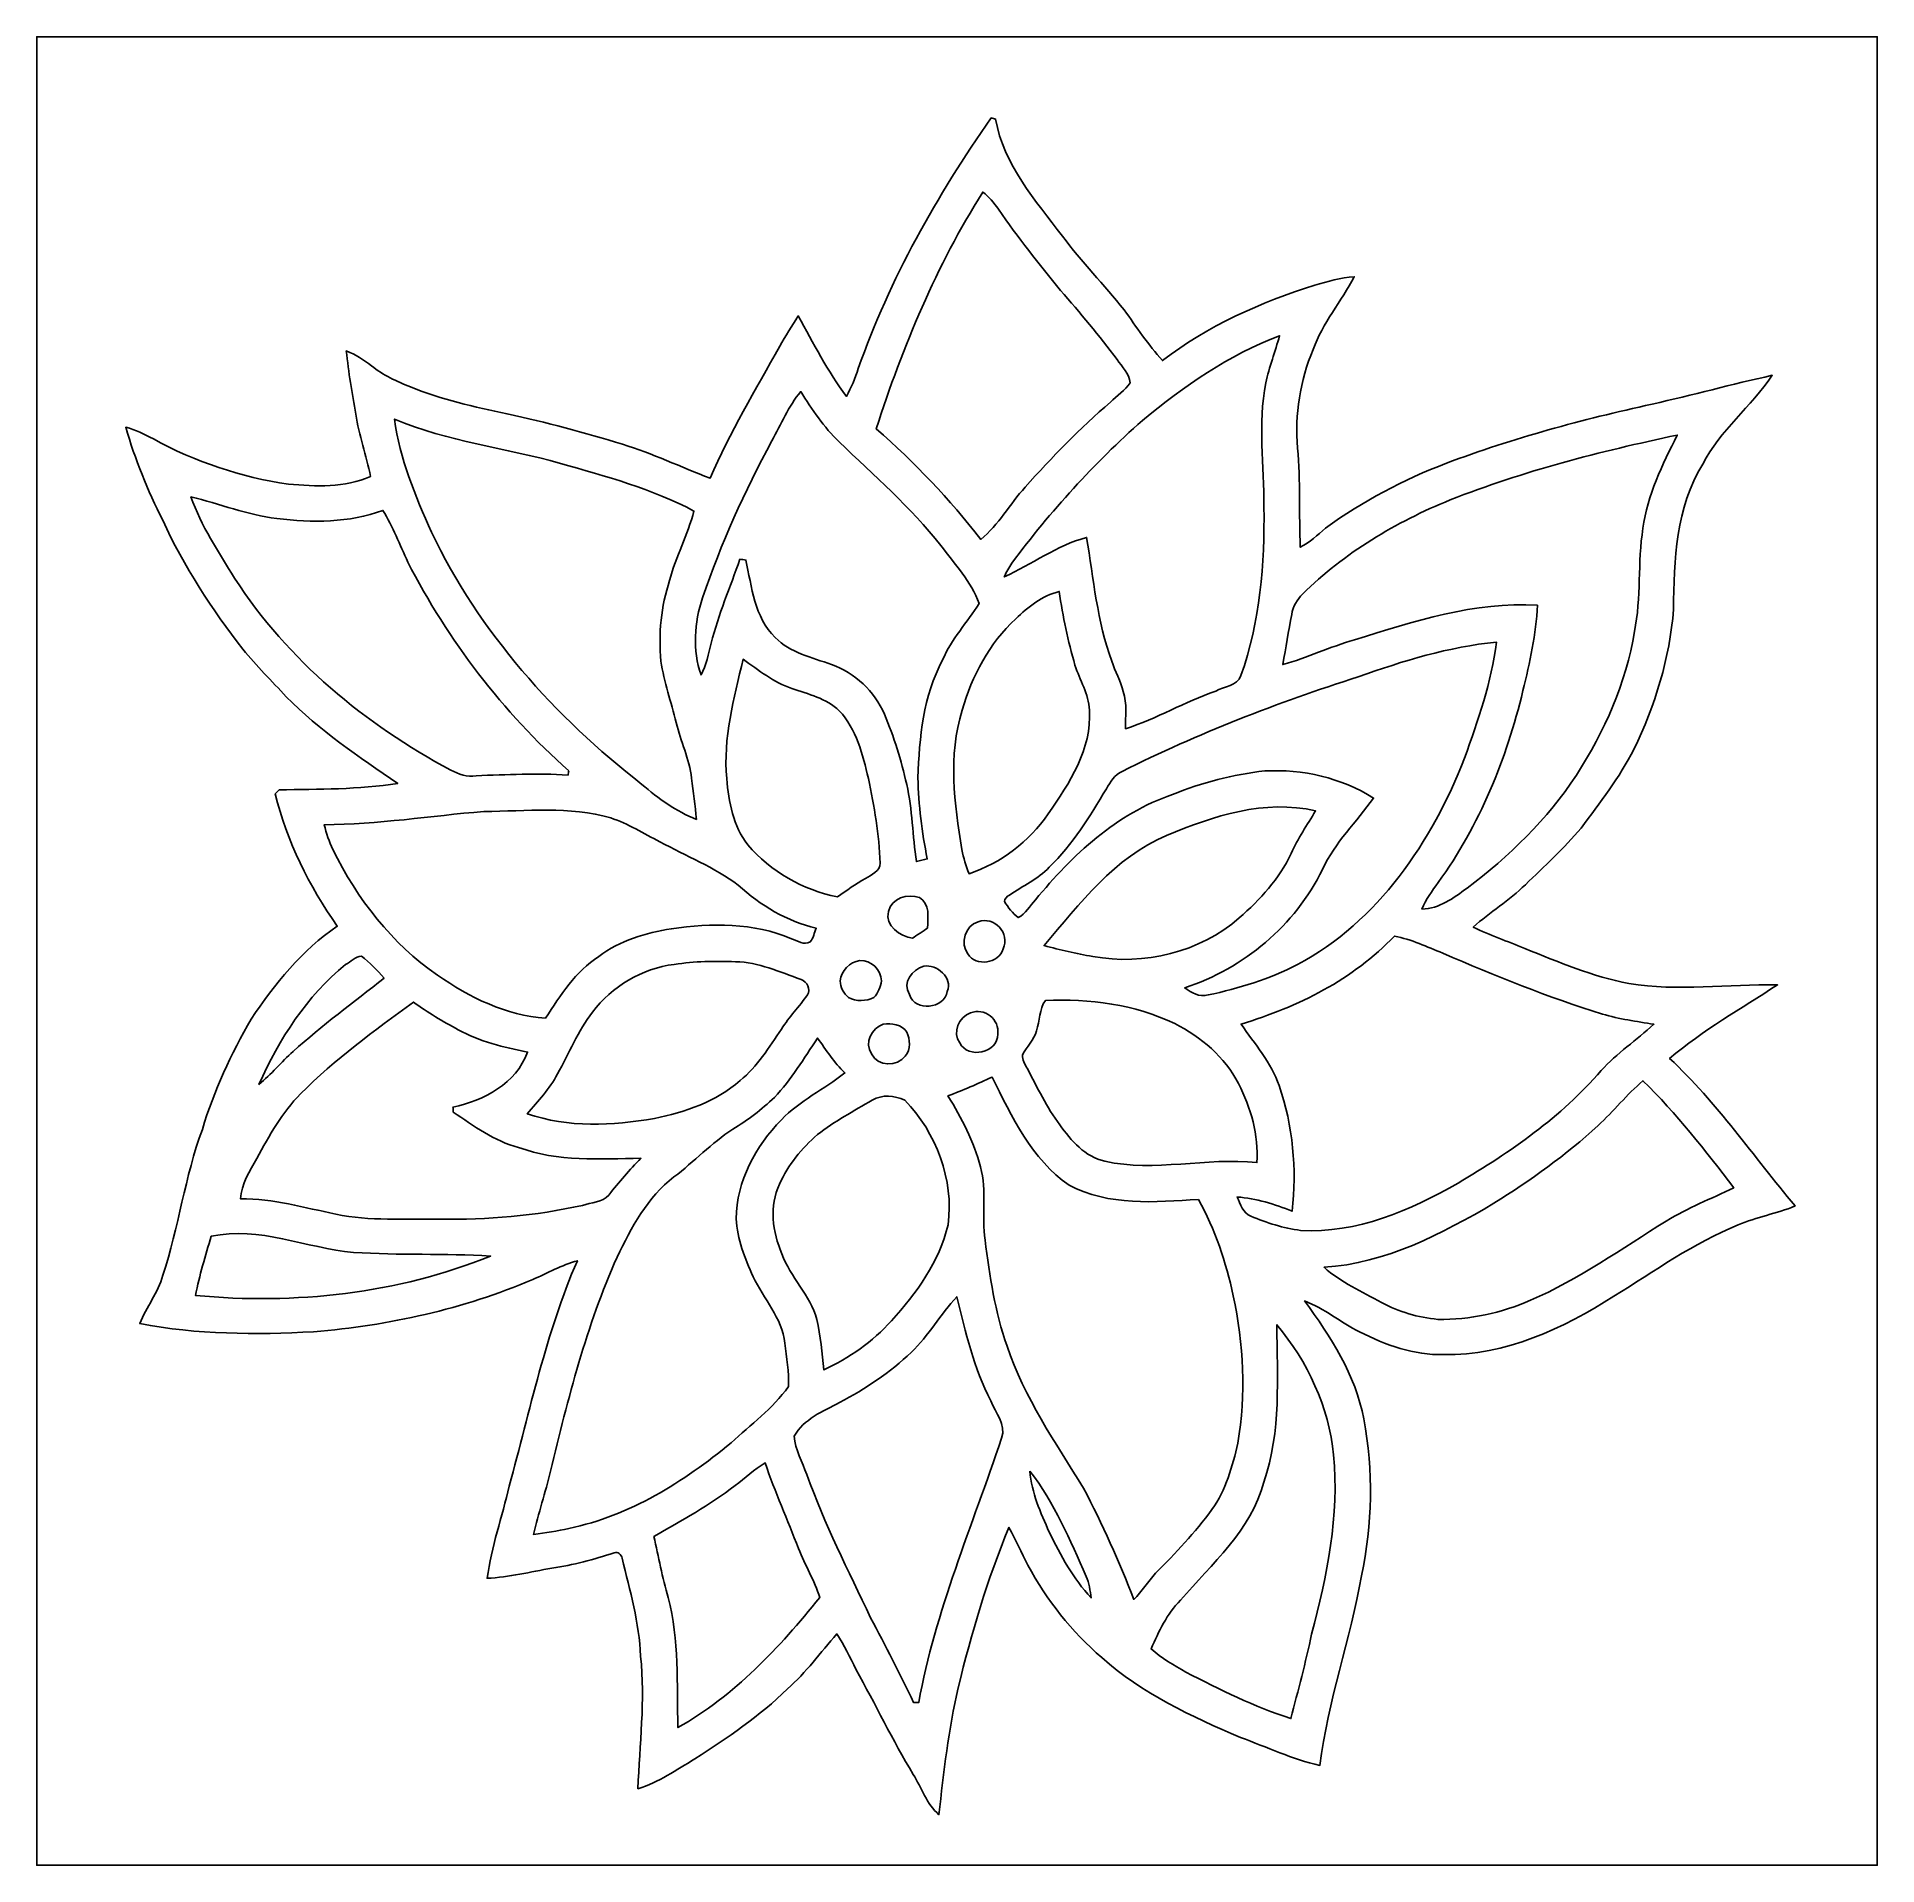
# Model space of a CAD drawing. Header units: centimetres. Extents: x -16.8 to 16.8, y -16.7 to 16.7.
import ezdxf

# ---------------------------------------------------------------- set-up
doc = ezdxf.new("R2010")
doc.units = ezdxf.units.CM
doc.header["$MEASUREMENT"] = 0
doc.layers.add('Layer 1', color=7, linetype='Continuous')

msp = doc.modelspace()

# ---------------------------------------------------------------- linework, layer by layer
at = {"layer": 'Layer 1', "color": 7}
for points, knots in [([(-16.77458, 16.66875), (-16.77458, 16.66875), (16.77458, 16.66875), (16.77458, 16.66875), (16.77458, 16.66875), (16.77458, 16.66875), (16.77458, -16.66875), (16.77458, -16.66875), (16.77458, -16.66875), (16.77458, -16.66875), (-16.77458, -16.66875), (-16.77458, -16.66875), (-16.77458, -16.66875), (-16.77458, -16.66875), (-16.77458, 16.66875), (-16.77458, 16.66875), (-16.77458, 16.66875), (-16.77458, 16.66875), (-16.77458, 16.66875), (-16.77458, 16.66875)], [0, 0, 0, 0, 0.16666667, 0.16666667, 0.16666667, 0.16666667, 0.33333333, 0.33333333, 0.33333333, 0.33333333, 0.5, 0.5, 0.5, 0.5, 0.66666667, 0.66666667, 0.66666667, 0.66666667, 1, 1, 1, 1]), ([(0.62371, 15.18849), (-0.36865, 13.77527), (-1.22484, 12.25515), (-1.79881, 10.62249), (-1.79881, 10.62249), (-1.85244, 10.44504), (-1.92617, 10.2743), (-2.01648, 10.11273), (-2.01648, 10.11273), (-2.35585, 10.5724), (-2.61938, 11.08004), (-2.89454, 11.57887), (-2.89454, 11.57887), (-3.01166, 11.3979), (-3.12455, 11.2141), (-3.23215, 11.02713), (-3.23215, 11.02713), (-3.67206, 10.23408), (-4.13703, 9.45268), (-4.5018, 8.62048), (-4.5018, 8.62048), (-5.03555, 8.82262), (-5.55061, 9.0738), (-6.09812, 9.23819), (-6.09812, 9.23819), (-6.79097, 9.45268), (-7.49124, 9.64494), (-8.20138, 9.79241), (-8.20138, 9.79241), (-8.79828, 9.91941), (-9.39624, 10.05593), (-9.96386, 10.28418), (-9.96386, 10.28418), (-10.21256, 10.38719), (-10.46268, 10.49867), (-10.67294, 10.66941), (-10.67294, 10.66941), (-10.81334, 10.77948), (-10.96469, 10.87684), (-11.13226, 10.94034), (-11.13226, 10.94034), (-11.09451, 10.55335), (-11.02325, 10.17094), (-10.95904, 9.78782), (-10.95904, 9.78782), (-10.90577, 9.40188), (-10.76678, 9.03499), (-10.69093, 8.65329), (-10.69093, 8.65329), (-11.16118, 8.44585), (-11.68929, 8.4642), (-12.18918, 8.51429), (-12.18918, 8.51429), (-13.04925, 8.63671), (-13.88851, 8.91752), (-14.6498, 9.33591), (-14.6498, 9.33591), (-14.81384, 9.41564), (-14.9733, 9.51018), (-15.15322, 9.55075), (-15.15322, 9.55075), (-14.98247, 8.9662), (-14.75811, 8.39611), (-14.47835, 7.85495), (-14.47835, 7.85495), (-14.09559, 7.01181), (-13.58583, 6.23111), (-13.01821, 5.50122), (-13.01821, 5.50122), (-12.7702, 5.19853), (-12.49221, 4.92266), (-12.22693, 4.6355), (-12.22693, 4.6355), (-11.61944, 4.02308), (-10.90224, 3.5373), (-10.19351, 3.05188), (-10.19351, 3.05188), (-10.90859, 2.94569), (-11.63461, 2.94958), (-12.35569, 2.93899), (-12.35569, 2.93899), (-12.38144, 2.915), (-12.40684, 2.89066), (-12.43224, 2.86597), (-12.43224, 2.86597), (-12.21176, 1.99708), (-11.81276, 1.18357), (-11.29771, 0.45261), (-11.29771, 0.45261), (-11.94364, 0.01552), (-12.43401, -0.60396), (-12.86898, -1.24143), (-12.86898, -1.24143), (-13.23234, -1.87854), (-13.54526, -2.54776), (-13.75622, -3.25191), (-13.75622, -3.25191), (-14.07407, -4.11692), (-14.19084, -5.03802), (-14.47588, -5.91256), (-14.47588, -5.91256), (-14.5669, -6.23006), (-14.77539, -6.49111), (-14.89816, -6.79379), (-14.89816, -6.79379), (-13.85464, -6.99558), (-12.78537, -6.99841), (-11.7281, -6.94267), (-11.7281, -6.94267), (-10.35897, -6.83084), (-9.00007, -6.52674), (-7.73324, -5.98946), (-7.73324, -5.98946), (-7.46337, -5.87375), (-7.20619, -5.72417), (-6.92079, -5.64727), (-6.92079, -5.64727), (-7.49229, -6.96383), (-7.78369, -8.37671), (-8.16293, -9.75501), (-8.16293, -9.75501), (-8.29345, -10.31663), (-8.48572, -10.86414), (-8.56544, -11.43706), (-8.56544, -11.43706), (-8.16575, -11.42189), (-7.77663, -11.31782), (-7.38364, -11.25326), (-7.38364, -11.25326), (-6.9977, -11.1954), (-6.62129, -11.09416), (-6.25052, -10.97386), (-6.25052, -10.97386), (-6.18243, -10.94281), (-6.11681, -11.00702), (-6.10588, -11.07228), (-6.10588, -11.07228), (-5.96477, -11.66178), (-5.78979, -12.24809), (-5.76898, -12.8584), (-5.76898, -12.8584), (-5.67831, -13.66379), (-5.79014, -14.46989), (-5.81519, -15.27457), (-5.81519, -15.27457), (-5.43807, -15.16027), (-5.11457, -14.92638), (-4.77696, -14.73129), (-4.77696, -14.73129), (-4.18571, -14.34677), (-3.5941, -13.95342), (-3.0928, -13.45248), (-3.0928, -13.45248), (-2.7492, -13.15896), (-2.48885, -12.78819), (-2.19216, -12.45164), (-2.19216, -12.45164), (-2.05176, -12.65308), (-1.95298, -12.87851), (-1.84221, -13.09723), (-1.84221, -13.09723), (-1.48943, -13.73329), (-1.17158, -14.38839), (-0.79904, -15.01352), (-0.79904, -15.01352), (-0.64453, -15.25834), (-0.55457, -15.55432), (-0.32914, -15.74765), (-0.32914, -15.74765), (-0.24412, -14.97189), (-0.15381, -14.19401), (0.02328, -13.43272), (0.02328, -13.43272), (0.26176, -12.4393), (0.55527, -11.45611), (0.94544, -10.51101), (0.94544, -10.51101), (1.07033, -10.73503), (1.17404, -10.96998), (1.29328, -11.19717), (1.29328, -11.19717), (1.63407, -11.83499), (2.09021, -12.41143), (2.63772, -12.8845), (2.63772, -12.8845), (3.37467, -13.53397), (4.27249, -13.95765), (5.16855, -14.33936), (5.16855, -14.33936), (5.64727, -14.51716), (6.11434, -14.73553), (6.61458, -14.84912), (6.61458, -14.84912), (6.76134, -13.67472), (7.17197, -12.55642), (7.3727, -11.39225), (7.3727, -11.39225), (7.56849, -10.45457), (7.59777, -9.4742), (7.41504, -8.53264), (7.41504, -8.53264), (7.2644, -7.7283), (6.81108, -7.0291), (6.33659, -6.37999), (6.33659, -6.37999), (6.69678, -6.51616), (6.99276, -6.77651), (7.33919, -6.94267), (7.33919, -6.94267), (7.81332, -7.18432), (8.33226, -7.37341), (8.87201, -7.35859), (8.87201, -7.35859), (9.99525, -7.37835), (11.04724, -6.88552), (11.97469, -6.29461), (11.97469, -6.29461), (12.71658, -5.83918), (13.42849, -5.32236), (14.24023, -4.99463), (14.24023, -4.99463), (14.57537, -4.84893), (14.94049, -4.78966), (15.27739, -4.64891), (15.27739, -4.64891), (14.52069, -3.74791), (13.85288, -2.76437), (12.99069, -1.95721), (12.99069, -1.95721), (13.60099, -1.44604), (14.28997, -1.0474), (14.95742, -0.61842), (14.95742, -0.61842), (14.05572, -0.59655), (13.14485, -0.7426), (12.24739, -0.59408), (12.24739, -0.59408), (11.58875, -0.46637), (10.96927, -0.20108), (10.34944, 0.04621), (10.34944, 0.04621), (10.03653, 0.1778), (9.71268, 0.28363), (9.40964, 0.43709), (9.40964, 0.43709), (9.71938, 0.70344), (10.06687, 0.92463), (10.36144, 1.20932), (10.36144, 1.20932), (10.70716, 1.54552), (11.06523, 1.87149), (11.37602, 2.2412), (11.37602, 2.2412), (11.71998, 2.70263), (12.07488, 3.16301), (12.33911, 3.67594), (12.33911, 3.67594), (12.72505, 4.47499), (12.99457, 5.34), (13.06195, 6.22759), (13.06195, 6.22759), (13.06971, 7.12646), (13.10005, 8.08814), (13.595, 8.87448), (13.595, 8.87448), (13.90791, 9.49784), (14.48047, 9.92152), (14.86041, 10.4969), (14.86041, 10.4969), (14.12875, 10.33321), (13.40414, 10.13566), (12.67213, 9.97232), (12.67213, 9.97232), (11.40142, 9.68975), (10.13919, 9.35461), (8.92104, 8.89247), (8.92104, 8.89247), (8.13964, 8.59614), (7.39316, 8.20349), (6.71971, 7.70784), (6.71971, 7.70784), (6.5719, 7.58543), (6.4322, 7.4489), (6.25863, 7.36247), (6.25863, 7.36247), (6.23006, 7.96431), (6.26745, 8.56862), (6.20748, 9.1694), (6.20748, 9.1694), (6.15668, 9.78041), (6.25651, 10.40059), (6.49182, 10.9661), (6.49182, 10.9661), (6.66503, 11.4494), (7.0037, 11.84557), (7.24288, 12.29431), (7.24288, 12.29431), (6.99664, 12.27349), (6.75746, 12.20858), (6.5211, 12.14014), (6.5211, 12.14014), (5.53332, 11.82934), (4.57059, 11.39825), (3.74474, 10.76537), (3.74474, 10.76537), (3.48862, 11.0557), (3.27131, 11.37673), (3.04553, 11.69035), (3.04553, 11.69035), (2.68182, 12.14755), (2.27118, 12.56524), (1.92123, 13.03373), (1.92123, 13.03373), (1.42946, 13.68742), (0.84878, 14.33442), (0.70379, 15.16839), (0.70379, 15.16839), (0.68368, 15.17332), (0.64382, 15.18356), (0.62371, 15.18849)], [0, 0, 0, 0, 0.01234568, 0.01234568, 0.01234568, 0.01234568, 0.02469136, 0.02469136, 0.02469136, 0.02469136, 0.03703704, 0.03703704, 0.03703704, 0.03703704, 0.04938272, 0.04938272, 0.04938272, 0.04938272, 0.0617284, 0.0617284, 0.0617284, 0.0617284, 0.07407407, 0.07407407, 0.07407407, 0.07407407, 0.08641975, 0.08641975, 0.08641975, 0.08641975, 0.09876543, 0.09876543, 0.09876543, 0.09876543, 0.11111111, 0.11111111, 0.11111111, 0.11111111, 0.12345679, 0.12345679, 0.12345679, 0.12345679, 0.13580247, 0.13580247, 0.13580247, 0.13580247, 0.14814815, 0.14814815, 0.14814815, 0.14814815, 0.16049383, 0.16049383, 0.16049383, 0.16049383, 0.17283951, 0.17283951, 0.17283951, 0.17283951, 0.18518519, 0.18518519, 0.18518519, 0.18518519, 0.19753086, 0.19753086, 0.19753086, 0.19753086, 0.20987654, 0.20987654, 0.20987654, 0.20987654, 0.22222222, 0.22222222, 0.22222222, 0.22222222, 0.2345679, 0.2345679, 0.2345679, 0.2345679, 0.24691358, 0.24691358, 0.24691358, 0.24691358, 0.25925926, 0.25925926, 0.25925926, 0.25925926, 0.27160494, 0.27160494, 0.27160494, 0.27160494, 0.28395062, 0.28395062, 0.28395062, 0.28395062, 0.2962963, 0.2962963, 0.2962963, 0.2962963, 0.30864198, 0.30864198, 0.30864198, 0.30864198, 0.32098765, 0.32098765, 0.32098765, 0.32098765, 0.33333333, 0.33333333, 0.33333333, 0.33333333, 0.34567901, 0.34567901, 0.34567901, 0.34567901, 0.35802469, 0.35802469, 0.35802469, 0.35802469, 0.37037037, 0.37037037, 0.37037037, 0.37037037, 0.38271605, 0.38271605, 0.38271605, 0.38271605, 0.39506173, 0.39506173, 0.39506173, 0.39506173, 0.40740741, 0.40740741, 0.40740741, 0.40740741, 0.41975309, 0.41975309, 0.41975309, 0.41975309, 0.43209877, 0.43209877, 0.43209877, 0.43209877, 0.44444444, 0.44444444, 0.44444444, 0.44444444, 0.45679012, 0.45679012, 0.45679012, 0.45679012, 0.4691358, 0.4691358, 0.4691358, 0.4691358, 0.48148148, 0.48148148, 0.48148148, 0.48148148, 0.49382716, 0.49382716, 0.49382716, 0.49382716, 0.50617284, 0.50617284, 0.50617284, 0.50617284, 0.51851852, 0.51851852, 0.51851852, 0.51851852, 0.5308642, 0.5308642, 0.5308642, 0.5308642, 0.54320988, 0.54320988, 0.54320988, 0.54320988, 0.55555556, 0.55555556, 0.55555556, 0.55555556, 0.56790123, 0.56790123, 0.56790123, 0.56790123, 0.58024691, 0.58024691, 0.58024691, 0.58024691, 0.59259259, 0.59259259, 0.59259259, 0.59259259, 0.60493827, 0.60493827, 0.60493827, 0.60493827, 0.61728395, 0.61728395, 0.61728395, 0.61728395, 0.62962963, 0.62962963, 0.62962963, 0.62962963, 0.64197531, 0.64197531, 0.64197531, 0.64197531, 0.65432099, 0.65432099, 0.65432099, 0.65432099, 0.66666667, 0.66666667, 0.66666667, 0.66666667, 0.67901235, 0.67901235, 0.67901235, 0.67901235, 0.69135802, 0.69135802, 0.69135802, 0.69135802, 0.7037037, 0.7037037, 0.7037037, 0.7037037, 0.71604938, 0.71604938, 0.71604938, 0.71604938, 0.72839506, 0.72839506, 0.72839506, 0.72839506, 0.74074074, 0.74074074, 0.74074074, 0.74074074, 0.75308642, 0.75308642, 0.75308642, 0.75308642, 0.7654321, 0.7654321, 0.7654321, 0.7654321, 0.77777778, 0.77777778, 0.77777778, 0.77777778, 0.79012346, 0.79012346, 0.79012346, 0.79012346, 0.80246914, 0.80246914, 0.80246914, 0.80246914, 0.81481481, 0.81481481, 0.81481481, 0.81481481, 0.82716049, 0.82716049, 0.82716049, 0.82716049, 0.83950617, 0.83950617, 0.83950617, 0.83950617, 0.85185185, 0.85185185, 0.85185185, 0.85185185, 0.86419753, 0.86419753, 0.86419753, 0.86419753, 0.87654321, 0.87654321, 0.87654321, 0.87654321, 0.88888889, 0.88888889, 0.88888889, 0.88888889, 0.90123457, 0.90123457, 0.90123457, 0.90123457, 0.91358025, 0.91358025, 0.91358025, 0.91358025, 0.92592593, 0.92592593, 0.92592593, 0.92592593, 0.9382716, 0.9382716, 0.9382716, 0.9382716, 0.95061728, 0.95061728, 0.95061728, 0.95061728, 0.96296296, 0.96296296, 0.96296296, 0.96296296, 0.97530864, 0.97530864, 0.97530864, 0.97530864, 1, 1, 1, 1]), ([(0.46849, 13.83665), (0.58526, 13.7541), (0.67486, 13.64156), (0.75389, 13.52338), (0.75389, 13.52338), (1.10984, 13.01468), (1.49401, 12.52643), (1.88701, 12.04595), (1.88701, 12.04595), (2.24261, 11.63496), (2.59574, 11.22116), (2.91712, 10.78265), (2.91712, 10.78265), (3.00673, 10.65177), (3.14325, 10.5283), (3.15524, 10.36038), (3.15524, 10.36038), (3.06352, 10.21891), (2.91677, 10.12437), (2.79717, 10.00866), (2.79717, 10.00866), (2.2412, 9.53241), (1.73073, 9.00395), (1.24389, 8.45749), (1.24389, 8.45749), (0.96097, 8.15234), (0.76129, 7.76887), (0.43533, 7.50464), (0.43533, 7.50464), (-0.13547, 8.23348), (-0.77329, 8.91187), (-1.47144, 9.52006), (-1.47144, 9.52006), (-0.98954, 11.02572), (-0.37394, 12.49504), (0.46849, 13.83665)], [0, 0, 0, 0, 0.1, 0.1, 0.1, 0.1, 0.2, 0.2, 0.2, 0.2, 0.3, 0.3, 0.3, 0.3, 0.4, 0.4, 0.4, 0.4, 0.5, 0.5, 0.5, 0.5, 0.6, 0.6, 0.6, 0.6, 0.7, 0.7, 0.7, 0.7, 0.8, 0.8, 0.8, 0.8, 1, 1, 1, 1]), ([(3.37891, 9.67352), (4.13561, 10.29864), (4.95723, 10.86661), (5.87939, 11.21728), (5.87939, 11.21728), (5.80143, 10.92906), (5.69242, 10.64895), (5.62716, 10.3572), (5.62716, 10.3572), (5.48464, 9.61143), (5.59788, 8.84837), (5.5947, 8.09625), (5.5947, 8.09625), (5.61164, 7.06049), (5.52697, 6.00392), (5.17525, 5.02214), (5.17525, 5.02214), (5.11104, 4.83059), (4.86657, 4.82282), (4.71558, 4.7371), (4.71558, 4.7371), (4.15396, 4.54413), (3.6389, 4.2351), (3.07411, 4.05342), (3.07411, 4.05342), (3.06035, 4.27919), (3.10797, 4.50991), (3.03177, 4.72934), (3.03177, 4.72934), (2.98238, 4.92231), (2.88607, 5.0994), (2.81975, 5.28638), (2.81975, 5.28638), (2.55552, 6.01098), (2.4892, 6.78568), (2.36114, 7.54098), (2.36114, 7.54098), (1.82033, 7.39457), (1.36525, 7.04991), (0.86219, 6.82061), (0.86219, 6.82061), (0.89958, 6.90951), (0.94368, 6.99594), (1.00224, 7.07319), (1.00224, 7.07319), (1.70215, 8.01864), (2.49837, 8.89388), (3.37891, 9.67352)], [0, 0, 0, 0, 0.07692308, 0.07692308, 0.07692308, 0.07692308, 0.15384615, 0.15384615, 0.15384615, 0.15384615, 0.23076923, 0.23076923, 0.23076923, 0.23076923, 0.30769231, 0.30769231, 0.30769231, 0.30769231, 0.38461538, 0.38461538, 0.38461538, 0.38461538, 0.46153846, 0.46153846, 0.46153846, 0.46153846, 0.53846154, 0.53846154, 0.53846154, 0.53846154, 0.61538462, 0.61538462, 0.61538462, 0.61538462, 0.69230769, 0.69230769, 0.69230769, 0.69230769, 0.76923077, 0.76923077, 0.76923077, 0.76923077, 0.84615385, 0.84615385, 0.84615385, 0.84615385, 1, 1, 1, 1]), ([(-3.37397, 9.29993), (-3.20781, 9.60437), (-3.07093, 9.92964), (-2.84974, 10.19951), (-2.84974, 10.19951), (-2.64336, 9.8739), (-2.42852, 9.54969), (-2.14665, 9.28335), (-2.14665, 9.28335), (-1.51483, 8.66881), (-0.83996, 8.09202), (-0.29704, 7.39281), (-0.29704, 7.39281), (-0.04163, 7.05626), (0.26106, 6.73876), (0.40534, 6.33483), (0.40534, 6.33483), (0.18344, 5.99193), (-0.09913, 5.68607), (-0.26282, 5.30754), (-0.26282, 5.30754), (-0.61524, 4.64996), (-0.68756, 3.89184), (-0.7112, 3.15807), (-0.7112, 3.15807), (-0.70556, 2.6603), (-0.63747, 2.16606), (-0.54222, 1.67781), (-0.54222, 1.67781), (-0.60854, 1.66194), (-0.67486, 1.64641), (-0.74083, 1.63124), (-0.74083, 1.63124), (-0.80998, 2.09903), (-0.81068, 2.57598), (-0.91652, 3.03883), (-0.91652, 3.03883), (-1.01847, 3.47451), (-1.14794, 3.9056), (-1.32256, 4.31765), (-1.32256, 4.31765), (-1.50354, 4.73534), (-1.86055, 5.07012), (-2.28847, 5.22358), (-2.28847, 5.22358), (-2.64336, 5.35446), (-3.04236, 5.43313), (-3.31541, 5.71571), (-3.31541, 5.71571), (-3.69288, 6.08471), (-3.74191, 6.63892), (-3.84881, 7.12752), (-3.84881, 7.12752), (-3.88549, 7.13317), (-3.92218, 7.13881), (-3.95852, 7.14375), (-3.95852, 7.14375), (-4.1335, 6.63434), (-4.34869, 6.13763), (-4.47957, 5.61411), (-4.47957, 5.61411), (-4.53425, 5.41867), (-4.5653, 5.21229), (-4.66549, 5.03273), (-4.66549, 5.03273), (-4.82318, 5.48816), (-4.78825, 5.98734), (-4.63832, 6.43996), (-4.63832, 6.43996), (-4.30107, 7.42774), (-3.87315, 8.38376), (-3.37397, 9.29993)], [0, 0, 0, 0, 0.05263158, 0.05263158, 0.05263158, 0.05263158, 0.10526316, 0.10526316, 0.10526316, 0.10526316, 0.15789474, 0.15789474, 0.15789474, 0.15789474, 0.21052632, 0.21052632, 0.21052632, 0.21052632, 0.26315789, 0.26315789, 0.26315789, 0.26315789, 0.31578947, 0.31578947, 0.31578947, 0.31578947, 0.36842105, 0.36842105, 0.36842105, 0.36842105, 0.42105263, 0.42105263, 0.42105263, 0.42105263, 0.47368421, 0.47368421, 0.47368421, 0.47368421, 0.52631579, 0.52631579, 0.52631579, 0.52631579, 0.57894737, 0.57894737, 0.57894737, 0.57894737, 0.63157895, 0.63157895, 0.63157895, 0.63157895, 0.68421053, 0.68421053, 0.68421053, 0.68421053, 0.73684211, 0.73684211, 0.73684211, 0.73684211, 0.78947368, 0.78947368, 0.78947368, 0.78947368, 0.84210526, 0.84210526, 0.84210526, 0.84210526, 0.89473684, 0.89473684, 0.89473684, 0.89473684, 1, 1, 1, 1]), ([(-10.25313, 9.69821), (-9.28652, 9.28582), (-8.23242, 9.17892), (-7.22948, 8.88965), (-7.22948, 8.88965), (-6.40151, 8.65434), (-5.55872, 8.42892), (-4.79496, 8.02146), (-4.79496, 8.02146), (-4.9082, 7.58754), (-5.12763, 7.19067), (-5.2384, 6.75569), (-5.2384, 6.75569), (-5.39644, 6.28438), (-5.4423, 5.77991), (-5.39715, 5.28602), (-5.39715, 5.28602), (-5.33859, 4.90432), (-5.21406, 4.53778), (-5.11739, 4.16489), (-5.11739, 4.16489), (-5.04261, 3.82129), (-4.87468, 3.50379), (-4.8387, 3.15066), (-4.8387, 3.15066), (-4.80483, 2.90054), (-4.77591, 2.64936), (-4.7498, 2.39818), (-4.7498, 2.39818), (-5.11916, 2.5467), (-5.44583, 2.77813), (-5.74463, 3.03883), (-5.74463, 3.03883), (-7.33249, 4.27038), (-8.70938, 5.81307), (-9.58039, 7.63587), (-9.58039, 7.63587), (-9.87319, 8.29698), (-10.15718, 8.97608), (-10.25313, 9.69821)], [0, 0, 0, 0, 0.09090909, 0.09090909, 0.09090909, 0.09090909, 0.18181818, 0.18181818, 0.18181818, 0.18181818, 0.27272727, 0.27272727, 0.27272727, 0.27272727, 0.36363636, 0.36363636, 0.36363636, 0.36363636, 0.45454545, 0.45454545, 0.45454545, 0.45454545, 0.54545455, 0.54545455, 0.54545455, 0.54545455, 0.63636364, 0.63636364, 0.63636364, 0.63636364, 0.72727273, 0.72727273, 0.72727273, 0.72727273, 0.81818182, 0.81818182, 0.81818182, 0.81818182, 1, 1, 1, 1]), ([(8.99054, 8.22431), (10.32722, 8.75242), (11.72457, 9.10978), (13.12827, 9.40611), (13.12827, 9.40611), (12.86087, 8.86566), (12.58499, 8.31286), (12.50421, 7.70749), (12.50421, 7.70749), (12.40437, 7.08307), (12.47881, 6.44419), (12.34899, 5.8233), (12.34899, 5.8233), (12.19976, 4.88421), (11.80253, 4.00226), (11.29206, 3.2064), (11.29206, 3.2064), (10.76325, 2.40277), (10.06404, 1.72156), (9.29711, 1.14582), (9.29711, 1.14582), (9.05334, 0.96873), (8.79122, 0.76729), (8.47443, 0.76447), (8.47443, 0.76447), (8.54675, 0.94086), (8.66211, 1.09432), (8.77076, 1.24919), (8.77076, 1.24919), (9.52712, 2.28882), (10.01854, 3.50238), (10.31663, 4.74768), (10.31663, 4.74768), (10.44152, 5.25921), (10.55723, 5.77779), (10.58157, 6.3052), (10.58157, 6.3052), (9.43575, 6.37222), (8.32414, 6.01451), (7.2457, 5.67126), (7.2457, 5.67126), (6.80014, 5.55061), (6.38528, 5.3407), (5.93866, 5.22358), (5.93866, 5.22358), (5.99405, 5.52838), (6.04379, 5.83389), (6.10447, 6.13728), (6.10447, 6.13728), (6.11576, 6.28403), (6.2036, 6.40256), (6.29779, 6.50734), (6.29779, 6.50734), (7.06296, 7.26122), (7.99924, 7.82144), (8.99054, 8.22431)], [0, 0, 0, 0, 0.06666667, 0.06666667, 0.06666667, 0.06666667, 0.13333333, 0.13333333, 0.13333333, 0.13333333, 0.2, 0.2, 0.2, 0.2, 0.26666667, 0.26666667, 0.26666667, 0.26666667, 0.33333333, 0.33333333, 0.33333333, 0.33333333, 0.4, 0.4, 0.4, 0.4, 0.46666667, 0.46666667, 0.46666667, 0.46666667, 0.53333333, 0.53333333, 0.53333333, 0.53333333, 0.6, 0.6, 0.6, 0.6, 0.66666667, 0.66666667, 0.66666667, 0.66666667, 0.73333333, 0.73333333, 0.73333333, 0.73333333, 0.8, 0.8, 0.8, 0.8, 0.86666667, 0.86666667, 0.86666667, 0.86666667, 1, 1, 1, 1]), ([(-13.96506, 8.28393), (-13.44366, 8.15058), (-12.93777, 7.95232), (-12.40049, 7.88635), (-12.40049, 7.88635), (-11.75632, 7.80944), (-11.0804, 7.80168), (-10.4648, 8.0331), (-10.4648, 8.0331), (-10.28453, 7.7343), (-10.15612, 7.40869), (-10.01078, 7.09224), (-10.01078, 7.09224), (-9.27594, 5.66067), (-8.28358, 4.35398), (-7.07743, 3.28718), (-7.07743, 3.28718), (-7.0806, 3.26743), (-7.08731, 3.22756), (-7.09083, 3.20746), (-7.09083, 3.20746), (-7.64963, 3.24273), (-8.20879, 3.21733), (-8.76723, 3.19546), (-8.76723, 3.19546), (-8.93092, 3.16371), (-9.08438, 3.22509), (-9.22514, 3.29777), (-9.22514, 3.29777), (-10.789, 4.12997), (-12.20188, 5.29943), (-13.16778, 6.79662), (-13.16778, 6.79662), (-13.46447, 7.27428), (-13.78021, 7.74876), (-13.96506, 8.28393)], [0, 0, 0, 0, 0.1, 0.1, 0.1, 0.1, 0.2, 0.2, 0.2, 0.2, 0.3, 0.3, 0.3, 0.3, 0.4, 0.4, 0.4, 0.4, 0.5, 0.5, 0.5, 0.5, 0.6, 0.6, 0.6, 0.6, 0.7, 0.7, 0.7, 0.7, 0.8, 0.8, 0.8, 0.8, 1, 1, 1, 1]), ([(1.07139, 6.05508), (1.29328, 6.27768), (1.55363, 6.47559), (1.86267, 6.55567), (1.86267, 6.55567), (1.93146, 6.1027), (2.01965, 5.6515), (2.15089, 5.21159), (2.15089, 5.21159), (2.23802, 4.93818), (2.40171, 4.68595), (2.41406, 4.39244), (2.41406, 4.39244), (2.45957, 3.68441), (2.05246, 3.05506), (1.65911, 2.50119), (1.65911, 2.50119), (1.31833, 1.98931), (0.80045, 1.60761), (0.22084, 1.40829), (0.22084, 1.40829), (0.16051, 1.54975), (0.11889, 1.69862), (0.08784, 1.84856), (0.08784, 1.84856), (-0.05045, 2.68499), (-0.16334, 3.56482), (0.0956, 4.38891), (0.0956, 4.38891), (0.26952, 5.01544), (0.58984, 5.61199), (1.07139, 6.05508)], [0, 0, 0, 0, 0.11111111, 0.11111111, 0.11111111, 0.11111111, 0.22222222, 0.22222222, 0.22222222, 0.22222222, 0.33333333, 0.33333333, 0.33333333, 0.33333333, 0.44444444, 0.44444444, 0.44444444, 0.44444444, 0.55555556, 0.55555556, 0.55555556, 0.55555556, 0.66666667, 0.66666667, 0.66666667, 0.66666667, 0.77777778, 0.77777778, 0.77777778, 0.77777778, 1, 1, 1, 1]), ([(7.31555, 4.99816), (8.12941, 5.29167), (8.96867, 5.54355), (9.83192, 5.63245), (9.83192, 5.63245), (9.74443, 4.90291), (9.49854, 4.20511), (9.2523, 3.51684), (9.2523, 3.51684), (8.65964, 1.99214), (7.67786, 0.53975), (6.20712, -0.24906), (6.20712, -0.24906), (5.6956, -0.51223), (5.13891, -0.6798), (4.5787, -0.80186), (4.5787, -0.80186), (4.41643, -0.8509), (4.27637, -0.75777), (4.15114, -0.67239), (4.15114, -0.67239), (5.2264, -0.31574), (6.16514, 0.4639), (6.6615, 1.48837), (6.6615, 1.48837), (6.89116, 1.97626), (7.28345, 2.35479), (7.59354, 2.78765), (7.59354, 2.78765), (7.00722, 3.16054), (6.30026, 3.31646), (5.61058, 3.28401), (5.61058, 3.28401), (5.03308, 3.21945), (4.46581, 3.06917), (3.92642, 2.85291), (3.92642, 2.85291), (2.91112, 2.5086), (2.09973, 1.74696), (1.43122, 0.9331), (1.43122, 0.9331), (1.32856, 0.82338), (1.25483, 0.67451), (1.11548, 0.60784), (1.11548, 0.60784), (1.01494, 0.68897), (0.93204, 0.79269), (0.86607, 0.90205), (0.86607, 0.90205), (0.86007, 0.96097), (0.91511, 0.99025), (0.95532, 1.01953), (0.95532, 1.01953), (1.20086, 1.18322), (1.47391, 1.31516), (1.6824, 1.52753), (1.6824, 1.52753), (2.10855, 1.94063), (2.42358, 2.45004), (2.72239, 2.95804), (2.72239, 2.95804), (2.8007, 3.07622), (2.87161, 3.21486), (3.00814, 3.27378), (3.00814, 3.27378), (4.39279, 3.96593), (5.84094, 4.52896), (7.31555, 4.99816)], [0, 0, 0, 0, 0.05555556, 0.05555556, 0.05555556, 0.05555556, 0.11111111, 0.11111111, 0.11111111, 0.11111111, 0.16666667, 0.16666667, 0.16666667, 0.16666667, 0.22222222, 0.22222222, 0.22222222, 0.22222222, 0.27777778, 0.27777778, 0.27777778, 0.27777778, 0.33333333, 0.33333333, 0.33333333, 0.33333333, 0.38888889, 0.38888889, 0.38888889, 0.38888889, 0.44444444, 0.44444444, 0.44444444, 0.44444444, 0.5, 0.5, 0.5, 0.5, 0.55555556, 0.55555556, 0.55555556, 0.55555556, 0.61111111, 0.61111111, 0.61111111, 0.61111111, 0.66666667, 0.66666667, 0.66666667, 0.66666667, 0.72222222, 0.72222222, 0.72222222, 0.72222222, 0.77777778, 0.77777778, 0.77777778, 0.77777778, 0.83333333, 0.83333333, 0.83333333, 0.83333333, 0.88888889, 0.88888889, 0.88888889, 0.88888889, 1, 1, 1, 1]), ([(-3.89819, 5.31848), (-3.61879, 5.11986), (-3.34222, 4.89938), (-3.01308, 4.78896), (-3.01308, 4.78896), (-2.71251, 4.68313), (-2.38372, 4.60904), (-2.14524, 4.38185), (-2.14524, 4.38185), (-1.83056, 4.04319), (-1.72085, 3.58316), (-1.61502, 3.14713), (-1.61502, 3.14713), (-1.51059, 2.63843), (-1.41993, 2.12337), (-1.40088, 1.60338), (-1.40088, 1.60338), (-1.40159, 1.45133), (-1.56139, 1.38853), (-1.67076, 1.32009), (-1.67076, 1.32009), (-1.84997, 1.22414), (-2.0133, 1.10278), (-2.18017, 0.98813), (-2.18017, 0.98813), (-2.81199, 1.10949), (-3.39337, 1.45027), (-3.81423, 1.93534), (-3.81423, 1.93534), (-4.07811, 2.2793), (-4.16525, 2.71956), (-4.19841, 3.14219), (-4.19841, 3.14219), (-4.26649, 3.88126), (-4.06753, 4.60622), (-3.89819, 5.31848)], [0, 0, 0, 0, 0.1, 0.1, 0.1, 0.1, 0.2, 0.2, 0.2, 0.2, 0.3, 0.3, 0.3, 0.3, 0.4, 0.4, 0.4, 0.4, 0.5, 0.5, 0.5, 0.5, 0.6, 0.6, 0.6, 0.6, 0.7, 0.7, 0.7, 0.7, 0.8, 0.8, 0.8, 0.8, 1, 1, 1, 1]), ([(3.82164, 2.1082), (4.67184, 2.46309), (5.61022, 2.76931), (6.53627, 2.55552), (6.53627, 2.55552), (6.38563, 2.29729), (6.21136, 2.05317), (6.08965, 1.77871), (6.08965, 1.77871), (5.87869, 1.3148), (5.52274, 0.93804), (5.14667, 0.60254), (5.14667, 0.60254), (4.42277, -0.02152), (3.40889, -0.2734), (2.47368, -0.09878), (2.47368, -0.09878), (2.17487, -0.04974), (1.87925, 0.01799), (1.58785, 0.09984), (1.58785, 0.09984), (2.22991, 0.86572), (2.8762, 1.70215), (3.82164, 2.1082)], [0, 0, 0, 0, 0.14285714, 0.14285714, 0.14285714, 0.14285714, 0.28571429, 0.28571429, 0.28571429, 0.28571429, 0.42857143, 0.42857143, 0.42857143, 0.42857143, 0.57142857, 0.57142857, 0.57142857, 0.57142857, 0.71428571, 0.71428571, 0.71428571, 0.71428571, 1, 1, 1, 1]), ([(-11.53654, 2.30046), (-10.56005, 2.30893), (-9.59485, 2.46168), (-8.62436, 2.54459), (-8.62436, 2.54459), (-7.85495, 2.54494), (-7.06261, 2.64936), (-6.31261, 2.42605), (-6.31261, 2.42605), (-5.9944, 2.32445), (-5.71359, 2.13819), (-5.41549, 1.99249), (-5.41549, 1.99249), (-4.93783, 1.73108), (-4.42348, 1.52929), (-3.98639, 1.19874), (-3.98639, 1.19874), (-3.58211, 0.83291), (-3.09915, 0.54046), (-2.56505, 0.41346), (-2.56505, 0.41346), (-2.60385, 0.33584), (-2.61514, 0.23636), (-2.67511, 0.16792), (-2.67511, 0.16792), (-2.78448, 0.09066), (-2.91183, 0.19826), (-3.01872, 0.22366), (-3.01872, 0.22366), (-3.70417, 0.52211), (-4.47887, 0.50659), (-5.20559, 0.40711), (-5.20559, 0.40711), (-5.67231, 0.32844), (-6.14892, 0.19685), (-6.52709, -0.10231), (-6.52709, -0.10231), (-6.96066, -0.36583), (-7.22277, -0.81315), (-7.50147, -1.22167), (-7.50147, -1.22167), (-8.22008, -1.17793), (-8.88929, -0.84561), (-9.46997, -0.4378), (-9.46997, -0.4378), (-10.30288, 0.12947), (-10.93752, 0.95109), (-11.37567, 1.85138), (-11.37567, 1.85138), (-11.44588, 1.99461), (-11.49562, 2.14701), (-11.53654, 2.30046)], [0, 0, 0, 0, 0.07142857, 0.07142857, 0.07142857, 0.07142857, 0.14285714, 0.14285714, 0.14285714, 0.14285714, 0.21428571, 0.21428571, 0.21428571, 0.21428571, 0.28571429, 0.28571429, 0.28571429, 0.28571429, 0.35714286, 0.35714286, 0.35714286, 0.35714286, 0.42857143, 0.42857143, 0.42857143, 0.42857143, 0.5, 0.5, 0.5, 0.5, 0.57142857, 0.57142857, 0.57142857, 0.57142857, 0.64285714, 0.64285714, 0.64285714, 0.64285714, 0.71428571, 0.71428571, 0.71428571, 0.71428571, 0.78571429, 0.78571429, 0.78571429, 0.78571429, 0.85714286, 0.85714286, 0.85714286, 0.85714286, 1, 1, 1, 1]), ([(-1.24707, 0.71896), (-1.20191, 0.96626), (-0.89429, 1.05269), (-0.68404, 0.97543), (-0.68404, 0.97543), (-0.4886, 0.85443), (-0.52952, 0.61136), (-0.53728, 0.41769), (-0.53728, 0.41769), (-0.60537, 0.37218), (-0.74154, 0.28152), (-0.80963, 0.23601), (-0.80963, 0.23601), (-1.03752, 0.26811), (-1.32186, 0.45191), (-1.24707, 0.71896)], [0, 0, 0, 0, 0.2, 0.2, 0.2, 0.2, 0.4, 0.4, 0.4, 0.4, 0.6, 0.6, 0.6, 0.6, 1, 1, 1, 1]), ([(0.38559, 0.53199), (0.6731, 0.64523), (0.97719, 0.31574), (0.84208, 0.04057), (0.84208, 0.04057), (0.76517, -0.22895), (0.34078, -0.29457), (0.19579, -0.05115), (0.19579, -0.05115), (0.04833, 0.13335), (0.14993, 0.47202), (0.38559, 0.53199)], [0, 0, 0, 0, 0.25, 0.25, 0.25, 0.25, 0.5, 0.5, 0.5, 0.5, 1, 1, 1, 1]), ([(7.97701, 0.2727), (8.28287, 0.20955), (8.56721, 0.07655), (8.85507, -0.04022), (8.85507, -0.04022), (9.80757, -0.45261), (10.77136, -0.84455), (11.76408, -1.14935), (11.76408, -1.14935), (12.071, -1.24107), (12.38814, -1.28446), (12.70353, -1.33597), (12.70353, -1.33597), (12.38779, -1.62313), (12.03078, -1.86443), (11.74186, -2.18123), (11.74186, -2.18123), (11.01407, -3.02578), (10.08697, -3.66818), (9.13412, -4.23298), (9.13412, -4.23298), (8.26241, -4.73146), (7.28768, -5.15373), (6.26286, -5.09446), (6.26286, -5.09446), (5.9503, -5.05354), (5.64621, -4.95759), (5.35693, -4.83447), (5.35693, -4.83447), (5.21123, -4.77802), (5.16643, -4.61433), (5.10716, -4.48627), (5.10716, -4.48627), (5.4543, -4.50815), (5.78661, -4.61539), (6.10729, -4.74451), (6.10729, -4.74451), (6.1976, -3.97863), (6.12599, -3.18488), (5.87163, -2.45533), (5.87163, -2.45533), (5.72805, -2.03341), (5.42643, -1.69439), (5.17913, -1.33138), (5.17913, -1.33138), (6.21665, -1.02235), (7.22171, -0.51682), (7.97701, 0.2727)], [0, 0, 0, 0, 0.07692308, 0.07692308, 0.07692308, 0.07692308, 0.15384615, 0.15384615, 0.15384615, 0.15384615, 0.23076923, 0.23076923, 0.23076923, 0.23076923, 0.30769231, 0.30769231, 0.30769231, 0.30769231, 0.38461538, 0.38461538, 0.38461538, 0.38461538, 0.46153846, 0.46153846, 0.46153846, 0.46153846, 0.53846154, 0.53846154, 0.53846154, 0.53846154, 0.61538462, 0.61538462, 0.61538462, 0.61538462, 0.69230769, 0.69230769, 0.69230769, 0.69230769, 0.76923077, 0.76923077, 0.76923077, 0.76923077, 0.84615385, 0.84615385, 0.84615385, 0.84615385, 1, 1, 1, 1]), ([(-11.14637, -0.2473), (-11.05076, -0.20003), (-10.96998, -0.09384), (-10.85603, -0.09278), (-10.85603, -0.09278), (-10.69904, -0.20391), (-10.57593, -0.35595), (-10.44293, -0.49354), (-10.44293, -0.49354), (-10.9982, -0.93733), (-11.57429, -1.35502), (-12.10169, -1.83268), (-12.10169, -1.83268), (-12.31971, -2.02248), (-12.49927, -2.25319), (-12.72575, -2.43346), (-12.72575, -2.43346), (-12.35534, -1.60973), (-11.85686, -0.81809), (-11.14637, -0.2473)], [0, 0, 0, 0, 0.16666667, 0.16666667, 0.16666667, 0.16666667, 0.33333333, 0.33333333, 0.33333333, 0.33333333, 0.5, 0.5, 0.5, 0.5, 0.66666667, 0.66666667, 0.66666667, 0.66666667, 1, 1, 1, 1]), ([(-5.15373, -0.24518), (-4.78543, -0.18591), (-4.41043, -0.18344), (-4.0386, -0.19614), (-4.0386, -0.19614), (-3.61844, -0.20214), (-3.23074, -0.38241), (-2.84268, -0.5207), (-2.84268, -0.5207), (-2.73544, -0.55704), (-2.65642, -0.69956), (-2.72697, -0.80151), (-2.72697, -0.80151), (-2.87479, -1.016), (-3.05964, -1.20297), (-3.2004, -1.42311), (-3.2004, -1.42311), (-3.42583, -1.75436), (-3.6382, -2.10608), (-3.95393, -2.36149), (-3.95393, -2.36149), (-4.38997, -2.74743), (-4.95618, -2.93758), (-5.51744, -3.05259), (-5.51744, -3.05259), (-6.28262, -3.18911), (-7.08978, -3.22227), (-7.83449, -2.96757), (-7.83449, -2.96757), (-7.63834, -2.73579), (-7.42562, -2.51354), (-7.2831, -2.24261), (-7.2831, -2.24261), (-7.07355, -1.86549), (-6.91162, -1.45944), (-6.64457, -1.11689), (-6.64457, -1.11689), (-6.28897, -0.64699), (-5.74181, -0.31397), (-5.15373, -0.24518)], [0, 0, 0, 0, 0.09090909, 0.09090909, 0.09090909, 0.09090909, 0.18181818, 0.18181818, 0.18181818, 0.18181818, 0.27272727, 0.27272727, 0.27272727, 0.27272727, 0.36363636, 0.36363636, 0.36363636, 0.36363636, 0.45454545, 0.45454545, 0.45454545, 0.45454545, 0.54545455, 0.54545455, 0.54545455, 0.54545455, 0.63636364, 0.63636364, 0.63636364, 0.63636364, 0.72727273, 0.72727273, 0.72727273, 0.72727273, 0.81818182, 0.81818182, 0.81818182, 0.81818182, 1, 1, 1, 1]), ([(-1.77059, -0.17427), (-1.56704, -0.15699), (-1.37936, -0.34502), (-1.37583, -0.54575), (-1.37583, -0.54575), (-1.39418, -0.65581), (-1.44039, -0.76588), (-1.51483, -0.84984), (-1.51483, -0.84984), (-1.657, -0.91581), (-1.83903, -0.92781), (-1.97767, -0.84808), (-1.97767, -0.84808), (-2.06798, -0.77611), (-2.12372, -0.66111), (-2.12937, -0.54681), (-2.12937, -0.54681), (-2.11279, -0.36089), (-1.95545, -0.19861), (-1.77059, -0.17427)], [0, 0, 0, 0, 0.16666667, 0.16666667, 0.16666667, 0.16666667, 0.33333333, 0.33333333, 0.33333333, 0.33333333, 0.5, 0.5, 0.5, 0.5, 0.66666667, 0.66666667, 0.66666667, 0.66666667, 1, 1, 1, 1]), ([(-0.60572, -0.27623), (-0.36971, -0.23742), (-0.06879, -0.48719), (-0.17851, -0.73589), (-0.17851, -0.73589), (-0.2286, -1.05551), (-0.76941, -1.11548), (-0.86713, -0.79587), (-0.86713, -0.79587), (-1.00436, -0.56797), (-0.81456, -0.34784), (-0.60572, -0.27623)], [0, 0, 0, 0, 0.25, 0.25, 0.25, 0.25, 0.5, 0.5, 0.5, 0.5, 1, 1, 1, 1]), ([(-11.96516, -2.60491), (-11.34498, -1.97097), (-10.61791, -1.45591), (-9.90706, -0.93098), (-9.90706, -0.93098), (-9.65094, -1.1236), (-9.37154, -1.28129), (-9.09179, -1.43616), (-9.09179, -1.43616), (-8.70268, -1.65347), (-8.26241, -1.75436), (-7.8292, -1.84326), (-7.8292, -1.84326), (-8.03769, -2.4197), (-8.62189, -2.7245), (-9.1881, -2.84551), (-9.1881, -2.84551), (-9.18739, -2.86844), (-9.18528, -2.9143), (-9.18457, -2.93723), (-9.18457, -2.93723), (-8.80921, -3.18946), (-8.43562, -3.46639), (-7.99112, -3.58281), (-7.99112, -3.58281), (-7.2771, -3.84457), (-6.50699, -3.79201), (-5.76051, -3.77754), (-5.76051, -3.77754), (-5.97147, -3.9878), (-6.16232, -4.21711), (-6.34824, -4.44923), (-6.34824, -4.44923), (-6.46571, -4.58752), (-6.66997, -4.5847), (-6.82837, -4.63903), (-6.82837, -4.63903), (-7.68385, -4.82529), (-8.56156, -4.90855), (-9.43681, -4.88844), (-9.43681, -4.88844), (-10.06546, -4.87645), (-10.70293, -4.93077), (-11.32276, -4.79813), (-11.32276, -4.79813), (-11.89708, -4.68136), (-12.46893, -4.51203), (-13.06019, -4.52155), (-13.06019, -4.52155), (-13.04819, -4.2485), (-12.89226, -4.01249), (-12.76526, -3.78037), (-12.76526, -3.78037), (-12.53208, -3.36762), (-12.30665, -2.94076), (-11.96516, -2.60491)], [0, 0, 0, 0, 0.06666667, 0.06666667, 0.06666667, 0.06666667, 0.13333333, 0.13333333, 0.13333333, 0.13333333, 0.2, 0.2, 0.2, 0.2, 0.26666667, 0.26666667, 0.26666667, 0.26666667, 0.33333333, 0.33333333, 0.33333333, 0.33333333, 0.4, 0.4, 0.4, 0.4, 0.46666667, 0.46666667, 0.46666667, 0.46666667, 0.53333333, 0.53333333, 0.53333333, 0.53333333, 0.6, 0.6, 0.6, 0.6, 0.66666667, 0.66666667, 0.66666667, 0.66666667, 0.73333333, 0.73333333, 0.73333333, 0.73333333, 0.8, 0.8, 0.8, 0.8, 0.86666667, 0.86666667, 0.86666667, 0.86666667, 1, 1, 1, 1]), ([(1.61078, -0.90452), (2.41335, -0.86219), (3.23921, -0.97402), (3.96875, -1.32398), (3.96875, -1.32398), (4.451, -1.56422), (4.88139, -1.93357), (5.13045, -2.41759), (5.13045, -2.41759), (5.35905, -2.85785), (5.49945, -3.35774), (5.46735, -3.85657), (5.46735, -3.85657), (4.54484, -3.75849), (3.60892, -4.03719), (2.69487, -3.83293), (2.69487, -3.83293), (2.33504, -3.75497), (2.07786, -3.45652), (1.87537, -3.1683), (1.87537, -3.1683), (1.62983, -2.85397), (1.46932, -2.48638), (1.27741, -2.13924), (1.27741, -2.13924), (1.24213, -2.06199), (1.18498, -1.98402), (1.19415, -1.89548), (1.19415, -1.89548), (1.26506, -1.74025), (1.41076, -1.62525), (1.44709, -1.45274), (1.44709, -1.45274), (1.51694, -1.27635), (1.49578, -1.0608), (1.61078, -0.90452)], [0, 0, 0, 0, 0.1, 0.1, 0.1, 0.1, 0.2, 0.2, 0.2, 0.2, 0.3, 0.3, 0.3, 0.3, 0.4, 0.4, 0.4, 0.4, 0.5, 0.5, 0.5, 0.5, 0.6, 0.6, 0.6, 0.6, 0.7, 0.7, 0.7, 0.7, 0.8, 0.8, 0.8, 0.8, 1, 1, 1, 1]), ([(-1.34479, -1.33421), (-1.19627, -1.31551), (-1.0033, -1.33985), (-0.91475, -1.47779), (-0.91475, -1.47779), (-0.8509, -1.61361), (-0.84243, -1.79317), (-0.94192, -1.91523), (-0.94192, -1.91523), (-1.08338, -2.11843), (-1.44956, -2.10432), (-1.55822, -1.87572), (-1.55822, -1.87572), (-1.69228, -1.67146), (-1.5554, -1.40899), (-1.34479, -1.33421)], [0, 0, 0, 0, 0.2, 0.2, 0.2, 0.2, 0.4, 0.4, 0.4, 0.4, 0.6, 0.6, 0.6, 0.6, 1, 1, 1, 1]), ([(0.24659, -1.12924), (0.49283, -1.01882), (0.78811, -1.25695), (0.74224, -1.51447), (0.74224, -1.51447), (0.75389, -1.86055), (0.19368, -1.97661), (0.05045, -1.67428), (0.05045, -1.67428), (-0.0889, -1.4859), (0.03422, -1.19909), (0.24659, -1.12924)], [0, 0, 0, 0, 0.25, 0.25, 0.25, 0.25, 0.5, 0.5, 0.5, 0.5, 1, 1, 1, 1]), ([(-2.54035, -1.58821), (-2.38689, -1.80869), (-2.2412, -2.03694), (-2.04399, -2.22215), (-2.04399, -2.22215), (-2.41864, -2.52271), (-2.86738, -2.72697), (-3.20146, -3.07799), (-3.20146, -3.07799), (-3.67277, -3.55847), (-4.01884, -4.19629), (-4.02625, -4.88103), (-4.02625, -4.88103), (-4.0005, -5.25145), (-3.87315, -5.60599), (-3.71475, -5.93901), (-3.71475, -5.93901), (-3.52178, -6.34224), (-3.19299, -6.68831), (-3.1369, -7.14869), (-3.1369, -7.14869), (-3.11009, -7.41116), (-3.05506, -7.67786), (-3.07411, -7.94244), (-3.07411, -7.94244), (-3.35844, -8.34496), (-3.76026, -8.63812), (-4.11903, -8.96973), (-4.11903, -8.96973), (-4.98263, -9.67881), (-5.96441, -10.30041), (-7.0739, -10.52724), (-7.0739, -10.52724), (-7.28592, -10.5791), (-7.50253, -10.60944), (-7.71843, -10.64084), (-7.71843, -10.64084), (-7.63023, -10.25172), (-7.50394, -9.87284), (-7.40869, -9.48549), (-7.40869, -9.48549), (-7.09366, -8.16046), (-6.75146, -6.83084), (-6.19725, -5.58236), (-6.19725, -5.58236), (-5.93549, -5.04543), (-5.64621, -4.48663), (-5.15902, -4.11974), (-5.15902, -4.11974), (-4.79319, -3.84069), (-4.47499, -3.50203), (-4.0894, -3.24803), (-4.0894, -3.24803), (-3.81282, -3.08751), (-3.56094, -2.88784), (-3.32846, -2.66876), (-3.32846, -2.66876), (-3.0159, -2.34809), (-2.79435, -1.95404), (-2.54035, -1.58821)], [0, 0, 0, 0, 0.0625, 0.0625, 0.0625, 0.0625, 0.125, 0.125, 0.125, 0.125, 0.1875, 0.1875, 0.1875, 0.1875, 0.25, 0.25, 0.25, 0.25, 0.3125, 0.3125, 0.3125, 0.3125, 0.375, 0.375, 0.375, 0.375, 0.4375, 0.4375, 0.4375, 0.4375, 0.5, 0.5, 0.5, 0.5, 0.5625, 0.5625, 0.5625, 0.5625, 0.625, 0.625, 0.625, 0.625, 0.6875, 0.6875, 0.6875, 0.6875, 0.75, 0.75, 0.75, 0.75, 0.8125, 0.8125, 0.8125, 0.8125, 0.875, 0.875, 0.875, 0.875, 1, 1, 1, 1]), ([(-0.16439, -2.64054), (0.11042, -2.54212), (0.37536, -2.41935), (0.64064, -2.29835), (0.64064, -2.29835), (0.99836, -3.01625), (1.36066, -3.80224), (2.04364, -4.26826), (2.04364, -4.26826), (2.76154, -4.65349), (3.61562, -4.58011), (4.39984, -4.52967), (4.39984, -4.52967), (4.70429, -5.07506), (4.90361, -5.67725), (5.0359, -6.28615), (5.0359, -6.28615), (5.22393, -7.16527), (5.27226, -8.08426), (5.12022, -8.97255), (5.12022, -8.97255), (5.02179, -9.39482), (4.90291, -9.82733), (4.64644, -10.18505), (4.64644, -10.18505), (4.34128, -10.60309), (3.98039, -10.97633), (3.61985, -11.34639), (3.61985, -11.34639), (3.47839, -11.49773), (3.36938, -11.67659), (3.22333, -11.8237), (3.22333, -11.8237), (2.95451, -11.13155), (2.6543, -10.45139), (2.3054, -9.79558), (2.3054, -9.79558), (1.79599, -8.95844), (1.2252, -8.14317), (0.91158, -7.20549), (0.91158, -7.20549), (0.69356, -6.58178), (0.59443, -5.92526), (0.51047, -5.27262), (0.51047, -5.27262), (0.45508, -4.82917), (0.54328, -4.37339), (0.43039, -3.93665), (0.43039, -3.93665), (0.30621, -3.47451), (0.08396, -3.04659), (-0.16439, -2.64054)], [0, 0, 0, 0, 0.07142857, 0.07142857, 0.07142857, 0.07142857, 0.14285714, 0.14285714, 0.14285714, 0.14285714, 0.21428571, 0.21428571, 0.21428571, 0.21428571, 0.28571429, 0.28571429, 0.28571429, 0.28571429, 0.35714286, 0.35714286, 0.35714286, 0.35714286, 0.42857143, 0.42857143, 0.42857143, 0.42857143, 0.5, 0.5, 0.5, 0.5, 0.57142857, 0.57142857, 0.57142857, 0.57142857, 0.64285714, 0.64285714, 0.64285714, 0.64285714, 0.71428571, 0.71428571, 0.71428571, 0.71428571, 0.78571429, 0.78571429, 0.78571429, 0.78571429, 0.85714286, 0.85714286, 0.85714286, 0.85714286, 1, 1, 1, 1]), ([(-1.54411, -2.72168), (-1.36737, -2.6102), (-1.13524, -2.6356), (-0.95215, -2.71956), (-0.95215, -2.71956), (-0.37641, -3.31294), (-0.05609, -4.16525), (-0.16122, -4.99216), (-0.16122, -4.99216), (-0.32491, -5.66173), (-0.73625, -6.24099), (-1.19556, -6.74229), (-1.19556, -6.74229), (-1.53423, -7.12576), (-1.96709, -7.41715), (-2.42535, -7.63905), (-2.42535, -7.63905), (-2.46556, -7.33143), (-2.48567, -7.01957), (-2.55305, -6.71618), (-2.55305, -6.71618), (-2.67899, -6.27451), (-3.03812, -5.9503), (-3.19193, -5.52062), (-3.19193, -5.52062), (-3.36127, -5.12516), (-3.43006, -4.64714), (-3.23321, -4.2485), (-3.23321, -4.2485), (-3.08151, -3.89784), (-2.82716, -3.59869), (-2.54318, -3.34716), (-2.54318, -3.34716), (-2.23308, -3.1048), (-1.88419, -2.91783), (-1.54411, -2.72168)], [0, 0, 0, 0, 0.1, 0.1, 0.1, 0.1, 0.2, 0.2, 0.2, 0.2, 0.3, 0.3, 0.3, 0.3, 0.4, 0.4, 0.4, 0.4, 0.5, 0.5, 0.5, 0.5, 0.6, 0.6, 0.6, 0.6, 0.7, 0.7, 0.7, 0.7, 0.8, 0.8, 0.8, 0.8, 1, 1, 1, 1]), ([(11.68576, -3.18382), (11.96904, -2.921), (12.21034, -2.61585), (12.50527, -2.36573), (12.50527, -2.36573), (13.11487, -2.96333), (13.64121, -3.64031), (14.15944, -4.31659), (14.15944, -4.31659), (13.74846, -4.51626), (13.32159, -4.68595), (12.93001, -4.92372), (12.93001, -4.92372), (12.11756, -5.42431), (11.33898, -5.99052), (10.45739, -6.36729), (10.45739, -6.36729), (9.92681, -6.59871), (9.34755, -6.72924), (8.76759, -6.71724), (8.76759, -6.71724), (8.40811, -6.67985), (8.05427, -6.58283), (7.73712, -6.40786), (7.73712, -6.40786), (7.37835, -6.21383), (6.9977, -6.04238), (6.69184, -5.76721), (6.69184, -5.76721), (7.81756, -5.69736), (8.8332, -5.15796), (9.78676, -4.60022), (9.78676, -4.60022), (10.4588, -4.18324), (11.10121, -3.71757), (11.68576, -3.18382)], [0, 0, 0, 0, 0.1, 0.1, 0.1, 0.1, 0.2, 0.2, 0.2, 0.2, 0.3, 0.3, 0.3, 0.3, 0.4, 0.4, 0.4, 0.4, 0.5, 0.5, 0.5, 0.5, 0.6, 0.6, 0.6, 0.6, 0.7, 0.7, 0.7, 0.7, 0.8, 0.8, 0.8, 0.8, 1, 1, 1, 1]), ([(-13.5957, -5.20136), (-12.7187, -5.01086), (-11.86533, -5.41796), (-11.00067, -5.49663), (-11.00067, -5.49663), (-10.16953, -5.54884), (-9.33485, -5.51109), (-8.50371, -5.56331), (-8.50371, -5.56331), (-10.1981, -6.24805), (-12.07029, -6.45372), (-13.88216, -6.28015), (-13.88216, -6.28015), (-13.8116, -5.91432), (-13.69907, -5.55872), (-13.5957, -5.20136)], [0, 0, 0, 0, 0.2, 0.2, 0.2, 0.2, 0.4, 0.4, 0.4, 0.4, 0.6, 0.6, 0.6, 0.6, 1, 1, 1, 1]), ([(-0.83185, -7.31696), (-0.51823, -7.01075), (-0.29986, -6.62446), (-0.00388, -6.30379), (-0.00388, -6.30379), (0.15769, -6.95043), (0.30833, -7.60659), (0.61489, -8.20385), (0.61489, -8.20385), (0.70203, -8.42327), (0.90205, -8.63177), (0.81139, -8.88471), (0.81139, -8.88471), (0.27905, -10.48068), (-0.39723, -12.0396), (-0.69779, -13.70401), (-0.69779, -13.70401), (-0.72108, -13.70365), (-0.768, -13.70365), (-0.79128, -13.7033), (-0.79128, -13.7033), (-1.04246, -13.18295), (-1.30281, -12.66719), (-1.57551, -12.15778), (-1.57551, -12.15778), (-1.98332, -11.297), (-2.41265, -10.44328), (-2.73897, -9.54687), (-2.73897, -9.54687), (-2.82152, -9.31721), (-2.95028, -9.09355), (-2.96721, -8.84767), (-2.96721, -8.84767), (-2.79576, -8.5344), (-2.44052, -8.39294), (-2.14171, -8.23066), (-2.14171, -8.23066), (-1.66511, -7.98865), (-1.22343, -7.68068), (-0.83185, -7.31696)], [0, 0, 0, 0, 0.09090909, 0.09090909, 0.09090909, 0.09090909, 0.18181818, 0.18181818, 0.18181818, 0.18181818, 0.27272727, 0.27272727, 0.27272727, 0.27272727, 0.36363636, 0.36363636, 0.36363636, 0.36363636, 0.45454545, 0.45454545, 0.45454545, 0.45454545, 0.54545455, 0.54545455, 0.54545455, 0.54545455, 0.63636364, 0.63636364, 0.63636364, 0.63636364, 0.72727273, 0.72727273, 0.72727273, 0.72727273, 0.81818182, 0.81818182, 0.81818182, 0.81818182, 1, 1, 1, 1]), ([(5.83071, -6.81602), (6.39163, -7.48665), (6.77968, -8.31321), (6.86364, -9.18916), (6.86364, -9.18916), (6.97124, -10.29229), (6.74687, -11.3919), (6.46501, -12.45341), (6.46501, -12.45341), (6.3567, -12.97164), (6.21806, -13.48211), (6.08612, -13.99469), (6.08612, -13.99469), (5.42149, -13.77738), (4.79002, -13.47223), (4.17301, -13.14626), (4.17301, -13.14626), (3.95217, -13.02032), (3.72921, -12.89403), (3.53871, -12.72399), (3.53871, -12.72399), (3.67736, -12.40578), (3.82764, -12.08652), (4.07388, -11.83534), (4.07388, -11.83534), (4.64714, -11.17882), (5.36116, -10.55934), (5.59223, -9.6841), (5.59223, -9.6841), (5.91467, -8.76124), (5.83389, -7.77557), (5.83071, -6.81602)], [0, 0, 0, 0, 0.11111111, 0.11111111, 0.11111111, 0.11111111, 0.22222222, 0.22222222, 0.22222222, 0.22222222, 0.33333333, 0.33333333, 0.33333333, 0.33333333, 0.44444444, 0.44444444, 0.44444444, 0.44444444, 0.55555556, 0.55555556, 0.55555556, 0.55555556, 0.66666667, 0.66666667, 0.66666667, 0.66666667, 0.77777778, 0.77777778, 0.77777778, 0.77777778, 1, 1, 1, 1]), ([(-4.0446, -9.7469), (-3.85868, -9.6139), (-3.69746, -9.44668), (-3.49673, -9.33485), (-3.49673, -9.33485), (-3.31752, -9.86402), (-3.09245, -10.37555), (-2.88784, -10.89484), (-2.88784, -10.89484), (-2.77178, -11.19822), (-2.59891, -11.47692), (-2.50261, -11.78842), (-2.50261, -11.78842), (-3.23568, -12.70176), (-4.05553, -13.57983), (-5.0867, -14.15909), (-5.0867, -14.15909), (-5.10963, -13.36957), (-5.05813, -12.56171), (-5.26662, -11.79054), (-5.26662, -11.79054), (-5.36857, -11.42153), (-5.44407, -11.04653), (-5.52521, -10.67294), (-5.52521, -10.67294), (-5.01897, -10.38578), (-4.50815, -10.10144), (-4.0446, -9.7469)], [0, 0, 0, 0, 0.125, 0.125, 0.125, 0.125, 0.25, 0.25, 0.25, 0.25, 0.375, 0.375, 0.375, 0.375, 0.5, 0.5, 0.5, 0.5, 0.625, 0.625, 0.625, 0.625, 0.75, 0.75, 0.75, 0.75, 1, 1, 1, 1]), ([(1.32891, -9.48408), (1.77588, -10.06193), (2.06093, -10.73961), (2.35585, -11.40213), (2.35585, -11.40213), (2.40947, -11.52701), (2.42852, -11.66107), (2.4451, -11.79583), (2.4451, -11.79583), (2.12161, -11.44693), (1.88524, -11.02466), (1.6831, -10.59639), (1.6831, -10.59639), (1.52118, -10.2422), (1.36102, -9.87637), (1.32891, -9.48408)], [0, 0, 0, 0, 0.2, 0.2, 0.2, 0.2, 0.4, 0.4, 0.4, 0.4, 0.6, 0.6, 0.6, 0.6, 1, 1, 1, 1])]:
    msp.add_open_spline(points, degree=3, knots=knots, dxfattribs=at)
at = {"layer": 'Layer 1', "color": 251}
for points, knots in [([(0.62371, 15.18849), (0.64382, 15.18356), (0.68368, 15.17332), (0.70379, 15.16839), (0.70379, 15.16839), (0.84878, 14.33442), (1.42946, 13.68742), (1.92123, 13.03373), (1.92123, 13.03373), (2.27118, 12.56524), (2.68182, 12.14755), (3.04553, 11.69035), (3.04553, 11.69035), (3.27131, 11.37673), (3.48862, 11.0557), (3.74474, 10.76537), (3.74474, 10.76537), (4.57059, 11.39825), (5.53332, 11.82934), (6.5211, 12.14014), (6.5211, 12.14014), (6.75746, 12.20858), (6.99664, 12.27349), (7.24288, 12.29431), (7.24288, 12.29431), (7.0037, 11.84557), (6.66503, 11.4494), (6.49182, 10.9661), (6.49182, 10.9661), (6.25651, 10.40059), (6.15668, 9.78041), (6.20748, 9.1694), (6.20748, 9.1694), (6.26745, 8.56862), (6.23006, 7.96431), (6.25863, 7.36247), (6.25863, 7.36247), (6.4322, 7.4489), (6.5719, 7.58543), (6.71971, 7.70784), (6.71971, 7.70784), (7.39316, 8.20349), (8.13964, 8.59614), (8.92104, 8.89247), (8.92104, 8.89247), (10.13919, 9.35461), (11.40142, 9.68975), (12.67213, 9.97232), (12.67213, 9.97232), (13.40414, 10.13566), (14.12875, 10.33321), (14.86041, 10.4969), (14.86041, 10.4969), (14.48047, 9.92152), (13.90791, 9.49784), (13.595, 8.87448), (13.595, 8.87448), (13.10005, 8.08814), (13.06971, 7.12646), (13.06195, 6.22759), (13.06195, 6.22759), (12.99457, 5.34), (12.72505, 4.47499), (12.33911, 3.67594), (12.33911, 3.67594), (12.07488, 3.16301), (11.71998, 2.70263), (11.37602, 2.2412), (11.37602, 2.2412), (11.06523, 1.87149), (10.70716, 1.54552), (10.36144, 1.20932), (10.36144, 1.20932), (10.06687, 0.92463), (9.71938, 0.70344), (9.40964, 0.43709), (9.40964, 0.43709), (9.71268, 0.28363), (10.03653, 0.1778), (10.34944, 0.04621), (10.34944, 0.04621), (10.96927, -0.20108), (11.58875, -0.46637), (12.24739, -0.59408), (12.24739, -0.59408), (13.14485, -0.7426), (14.05572, -0.59655), (14.95742, -0.61842), (14.95742, -0.61842), (14.28997, -1.0474), (13.60099, -1.44604), (12.99069, -1.95721), (12.99069, -1.95721), (13.85288, -2.76437), (14.52069, -3.74791), (15.27739, -4.64891), (15.27739, -4.64891), (14.94049, -4.78966), (14.57537, -4.84893), (14.24023, -4.99463), (14.24023, -4.99463), (13.42849, -5.32236), (12.71658, -5.83918), (11.97469, -6.29461), (11.97469, -6.29461), (11.04724, -6.88552), (9.99525, -7.37835), (8.87201, -7.35859), (8.87201, -7.35859), (8.33226, -7.37341), (7.81332, -7.18432), (7.33919, -6.94267), (7.33919, -6.94267), (6.99276, -6.77651), (6.69678, -6.51616), (6.33659, -6.37999), (6.33659, -6.37999), (6.81108, -7.0291), (7.2644, -7.7283), (7.41504, -8.53264), (7.41504, -8.53264), (7.59777, -9.4742), (7.56849, -10.45457), (7.3727, -11.39225), (7.3727, -11.39225), (7.17197, -12.55642), (6.76134, -13.67472), (6.61458, -14.84912), (6.61458, -14.84912), (6.11434, -14.73553), (5.64727, -14.51716), (5.16855, -14.33936), (5.16855, -14.33936), (4.27249, -13.95765), (3.37467, -13.53397), (2.63772, -12.8845), (2.63772, -12.8845), (2.09021, -12.41143), (1.63407, -11.83499), (1.29328, -11.19717), (1.29328, -11.19717), (1.17404, -10.96998), (1.07033, -10.73503), (0.94544, -10.51101), (0.94544, -10.51101), (0.55527, -11.45611), (0.26176, -12.4393), (0.02328, -13.43272), (0.02328, -13.43272), (-0.15381, -14.19401), (-0.24412, -14.97189), (-0.32914, -15.74765), (-0.32914, -15.74765), (-0.55457, -15.55432), (-0.64453, -15.25834), (-0.79904, -15.01352), (-0.79904, -15.01352), (-1.17158, -14.38839), (-1.48943, -13.73329), (-1.84221, -13.09723), (-1.84221, -13.09723), (-1.95298, -12.87851), (-2.05176, -12.65308), (-2.19216, -12.45164), (-2.19216, -12.45164), (-2.48885, -12.78819), (-2.7492, -13.15896), (-3.0928, -13.45248), (-3.0928, -13.45248), (-3.5941, -13.95342), (-4.18571, -14.34677), (-4.77696, -14.73129), (-4.77696, -14.73129), (-5.11457, -14.92638), (-5.43807, -15.16027), (-5.81519, -15.27457), (-5.81519, -15.27457), (-5.79014, -14.46989), (-5.67831, -13.66379), (-5.76898, -12.8584), (-5.76898, -12.8584), (-5.78979, -12.24809), (-5.96477, -11.66178), (-6.10588, -11.07228), (-6.10588, -11.07228), (-6.11681, -11.00702), (-6.18243, -10.94281), (-6.25052, -10.97386), (-6.25052, -10.97386), (-6.62129, -11.09416), (-6.9977, -11.1954), (-7.38364, -11.25326), (-7.38364, -11.25326), (-7.77663, -11.31782), (-8.16575, -11.42189), (-8.56544, -11.43706), (-8.56544, -11.43706), (-8.48572, -10.86414), (-8.29345, -10.31663), (-8.16293, -9.75501), (-8.16293, -9.75501), (-7.78369, -8.37671), (-7.49229, -6.96383), (-6.92079, -5.64727), (-6.92079, -5.64727), (-7.20619, -5.72417), (-7.46337, -5.87375), (-7.73324, -5.98946), (-7.73324, -5.98946), (-9.00007, -6.52674), (-10.35897, -6.83084), (-11.7281, -6.94267), (-11.7281, -6.94267), (-12.78537, -6.99841), (-13.85464, -6.99558), (-14.89816, -6.79379), (-14.89816, -6.79379), (-14.77539, -6.49111), (-14.5669, -6.23006), (-14.47588, -5.91256), (-14.47588, -5.91256), (-14.19084, -5.03802), (-14.07407, -4.11692), (-13.75622, -3.25191), (-13.75622, -3.25191), (-13.54526, -2.54776), (-13.23234, -1.87854), (-12.86898, -1.24143), (-12.86898, -1.24143), (-12.43401, -0.60396), (-11.94364, 0.01552), (-11.29771, 0.45261), (-11.29771, 0.45261), (-11.81276, 1.18357), (-12.21176, 1.99708), (-12.43224, 2.86597), (-12.43224, 2.86597), (-12.40684, 2.89066), (-12.38144, 2.915), (-12.35569, 2.93899), (-12.35569, 2.93899), (-11.63461, 2.94958), (-10.90859, 2.94569), (-10.19351, 3.05188), (-10.19351, 3.05188), (-10.90224, 3.5373), (-11.61944, 4.02308), (-12.22693, 4.6355), (-12.22693, 4.6355), (-12.49221, 4.92266), (-12.7702, 5.19853), (-13.01821, 5.50122), (-13.01821, 5.50122), (-13.58583, 6.23111), (-14.09559, 7.01181), (-14.47835, 7.85495), (-14.47835, 7.85495), (-14.75811, 8.39611), (-14.98247, 8.9662), (-15.15322, 9.55075), (-15.15322, 9.55075), (-14.9733, 9.51018), (-14.81384, 9.41564), (-14.6498, 9.33591), (-14.6498, 9.33591), (-13.88851, 8.91752), (-13.04925, 8.63671), (-12.18918, 8.51429), (-12.18918, 8.51429), (-11.68929, 8.4642), (-11.16118, 8.44585), (-10.69093, 8.65329), (-10.69093, 8.65329), (-10.76678, 9.03499), (-10.90577, 9.40188), (-10.95904, 9.78782), (-10.95904, 9.78782), (-11.02325, 10.17094), (-11.09451, 10.55335), (-11.13226, 10.94034), (-11.13226, 10.94034), (-10.96469, 10.87684), (-10.81334, 10.77948), (-10.67294, 10.66941), (-10.67294, 10.66941), (-10.46268, 10.49867), (-10.21256, 10.38719), (-9.96386, 10.28418), (-9.96386, 10.28418), (-9.39624, 10.05593), (-8.79828, 9.91941), (-8.20138, 9.79241), (-8.20138, 9.79241), (-7.49124, 9.64494), (-6.79097, 9.45268), (-6.09812, 9.23819), (-6.09812, 9.23819), (-5.55061, 9.0738), (-5.03555, 8.82262), (-4.5018, 8.62048), (-4.5018, 8.62048), (-4.13703, 9.45268), (-3.67206, 10.23408), (-3.23215, 11.02713), (-3.23215, 11.02713), (-3.12455, 11.2141), (-3.01166, 11.3979), (-2.89454, 11.57887), (-2.89454, 11.57887), (-2.61938, 11.08004), (-2.35585, 10.5724), (-2.01648, 10.11273), (-2.01648, 10.11273), (-1.92617, 10.2743), (-1.85244, 10.44504), (-1.79881, 10.62249), (-1.79881, 10.62249), (-1.22484, 12.25515), (-0.36865, 13.77527), (0.62371, 15.18849), (0.62371, 15.18849), (0.62371, 15.18849), (0.62371, 15.18849), (0.62371, 15.18849)], [0, 0, 0, 0, 0.01219512, 0.01219512, 0.01219512, 0.01219512, 0.02439024, 0.02439024, 0.02439024, 0.02439024, 0.03658537, 0.03658537, 0.03658537, 0.03658537, 0.04878049, 0.04878049, 0.04878049, 0.04878049, 0.06097561, 0.06097561, 0.06097561, 0.06097561, 0.07317073, 0.07317073, 0.07317073, 0.07317073, 0.08536585, 0.08536585, 0.08536585, 0.08536585, 0.09756098, 0.09756098, 0.09756098, 0.09756098, 0.1097561, 0.1097561, 0.1097561, 0.1097561, 0.12195122, 0.12195122, 0.12195122, 0.12195122, 0.13414634, 0.13414634, 0.13414634, 0.13414634, 0.14634146, 0.14634146, 0.14634146, 0.14634146, 0.15853659, 0.15853659, 0.15853659, 0.15853659, 0.17073171, 0.17073171, 0.17073171, 0.17073171, 0.18292683, 0.18292683, 0.18292683, 0.18292683, 0.19512195, 0.19512195, 0.19512195, 0.19512195, 0.20731707, 0.20731707, 0.20731707, 0.20731707, 0.2195122, 0.2195122, 0.2195122, 0.2195122, 0.23170732, 0.23170732, 0.23170732, 0.23170732, 0.24390244, 0.24390244, 0.24390244, 0.24390244, 0.25609756, 0.25609756, 0.25609756, 0.25609756, 0.26829268, 0.26829268, 0.26829268, 0.26829268, 0.2804878, 0.2804878, 0.2804878, 0.2804878, 0.29268293, 0.29268293, 0.29268293, 0.29268293, 0.30487805, 0.30487805, 0.30487805, 0.30487805, 0.31707317, 0.31707317, 0.31707317, 0.31707317, 0.32926829, 0.32926829, 0.32926829, 0.32926829, 0.34146341, 0.34146341, 0.34146341, 0.34146341, 0.35365854, 0.35365854, 0.35365854, 0.35365854, 0.36585366, 0.36585366, 0.36585366, 0.36585366, 0.37804878, 0.37804878, 0.37804878, 0.37804878, 0.3902439, 0.3902439, 0.3902439, 0.3902439, 0.40243902, 0.40243902, 0.40243902, 0.40243902, 0.41463415, 0.41463415, 0.41463415, 0.41463415, 0.42682927, 0.42682927, 0.42682927, 0.42682927, 0.43902439, 0.43902439, 0.43902439, 0.43902439, 0.45121951, 0.45121951, 0.45121951, 0.45121951, 0.46341463, 0.46341463, 0.46341463, 0.46341463, 0.47560976, 0.47560976, 0.47560976, 0.47560976, 0.48780488, 0.48780488, 0.48780488, 0.48780488, 0.5, 0.5, 0.5, 0.5, 0.51219512, 0.51219512, 0.51219512, 0.51219512, 0.52439024, 0.52439024, 0.52439024, 0.52439024, 0.53658537, 0.53658537, 0.53658537, 0.53658537, 0.54878049, 0.54878049, 0.54878049, 0.54878049, 0.56097561, 0.56097561, 0.56097561, 0.56097561, 0.57317073, 0.57317073, 0.57317073, 0.57317073, 0.58536585, 0.58536585, 0.58536585, 0.58536585, 0.59756098, 0.59756098, 0.59756098, 0.59756098, 0.6097561, 0.6097561, 0.6097561, 0.6097561, 0.62195122, 0.62195122, 0.62195122, 0.62195122, 0.63414634, 0.63414634, 0.63414634, 0.63414634, 0.64634146, 0.64634146, 0.64634146, 0.64634146, 0.65853659, 0.65853659, 0.65853659, 0.65853659, 0.67073171, 0.67073171, 0.67073171, 0.67073171, 0.68292683, 0.68292683, 0.68292683, 0.68292683, 0.69512195, 0.69512195, 0.69512195, 0.69512195, 0.70731707, 0.70731707, 0.70731707, 0.70731707, 0.7195122, 0.7195122, 0.7195122, 0.7195122, 0.73170732, 0.73170732, 0.73170732, 0.73170732, 0.74390244, 0.74390244, 0.74390244, 0.74390244, 0.75609756, 0.75609756, 0.75609756, 0.75609756, 0.76829268, 0.76829268, 0.76829268, 0.76829268, 0.7804878, 0.7804878, 0.7804878, 0.7804878, 0.79268293, 0.79268293, 0.79268293, 0.79268293, 0.80487805, 0.80487805, 0.80487805, 0.80487805, 0.81707317, 0.81707317, 0.81707317, 0.81707317, 0.82926829, 0.82926829, 0.82926829, 0.82926829, 0.84146341, 0.84146341, 0.84146341, 0.84146341, 0.85365854, 0.85365854, 0.85365854, 0.85365854, 0.86585366, 0.86585366, 0.86585366, 0.86585366, 0.87804878, 0.87804878, 0.87804878, 0.87804878, 0.8902439, 0.8902439, 0.8902439, 0.8902439, 0.90243902, 0.90243902, 0.90243902, 0.90243902, 0.91463415, 0.91463415, 0.91463415, 0.91463415, 0.92682927, 0.92682927, 0.92682927, 0.92682927, 0.93902439, 0.93902439, 0.93902439, 0.93902439, 0.95121951, 0.95121951, 0.95121951, 0.95121951, 0.96341463, 0.96341463, 0.96341463, 0.96341463, 0.97560976, 0.97560976, 0.97560976, 0.97560976, 1, 1, 1, 1]), ([(0.46849, 13.83665), (-0.37394, 12.49504), (-0.98954, 11.02572), (-1.47144, 9.52006), (-1.47144, 9.52006), (-0.77329, 8.91187), (-0.13547, 8.23348), (0.43533, 7.50464), (0.43533, 7.50464), (0.76129, 7.76887), (0.96097, 8.15234), (1.24389, 8.45749), (1.24389, 8.45749), (1.73073, 9.00395), (2.2412, 9.53241), (2.79717, 10.00866), (2.79717, 10.00866), (2.91677, 10.12437), (3.06352, 10.21891), (3.15524, 10.36038), (3.15524, 10.36038), (3.14325, 10.5283), (3.00673, 10.65177), (2.91712, 10.78265), (2.91712, 10.78265), (2.59574, 11.22116), (2.24261, 11.63496), (1.88701, 12.04595), (1.88701, 12.04595), (1.49401, 12.52643), (1.10984, 13.01468), (0.75389, 13.52338), (0.75389, 13.52338), (0.67486, 13.64156), (0.58526, 13.7541), (0.46849, 13.83665), (0.46849, 13.83665), (0.46849, 13.83665), (0.46849, 13.83665), (0.46849, 13.83665)], [0, 0, 0, 0, 0.09090909, 0.09090909, 0.09090909, 0.09090909, 0.18181818, 0.18181818, 0.18181818, 0.18181818, 0.27272727, 0.27272727, 0.27272727, 0.27272727, 0.36363636, 0.36363636, 0.36363636, 0.36363636, 0.45454545, 0.45454545, 0.45454545, 0.45454545, 0.54545455, 0.54545455, 0.54545455, 0.54545455, 0.63636364, 0.63636364, 0.63636364, 0.63636364, 0.72727273, 0.72727273, 0.72727273, 0.72727273, 0.81818182, 0.81818182, 0.81818182, 0.81818182, 1, 1, 1, 1]), ([(3.37891, 9.67352), (2.49837, 8.89388), (1.70215, 8.01864), (1.00224, 7.07319), (1.00224, 7.07319), (0.94368, 6.99594), (0.89958, 6.90951), (0.86219, 6.82061), (0.86219, 6.82061), (1.36525, 7.04991), (1.82033, 7.39457), (2.36114, 7.54098), (2.36114, 7.54098), (2.4892, 6.78568), (2.55552, 6.01098), (2.81975, 5.28638), (2.81975, 5.28638), (2.88607, 5.0994), (2.98238, 4.92231), (3.03177, 4.72934), (3.03177, 4.72934), (3.10797, 4.50991), (3.06035, 4.27919), (3.07411, 4.05342), (3.07411, 4.05342), (3.6389, 4.2351), (4.15396, 4.54413), (4.71558, 4.7371), (4.71558, 4.7371), (4.86657, 4.82282), (5.11104, 4.83059), (5.17525, 5.02214), (5.17525, 5.02214), (5.52697, 6.00392), (5.61164, 7.06049), (5.5947, 8.09625), (5.5947, 8.09625), (5.59788, 8.84837), (5.48464, 9.61143), (5.62716, 10.3572), (5.62716, 10.3572), (5.69242, 10.64895), (5.80143, 10.92906), (5.87939, 11.21728), (5.87939, 11.21728), (4.95723, 10.86661), (4.13561, 10.29864), (3.37891, 9.67352), (3.37891, 9.67352), (3.37891, 9.67352), (3.37891, 9.67352), (3.37891, 9.67352)], [0, 0, 0, 0, 0.07142857, 0.07142857, 0.07142857, 0.07142857, 0.14285714, 0.14285714, 0.14285714, 0.14285714, 0.21428571, 0.21428571, 0.21428571, 0.21428571, 0.28571429, 0.28571429, 0.28571429, 0.28571429, 0.35714286, 0.35714286, 0.35714286, 0.35714286, 0.42857143, 0.42857143, 0.42857143, 0.42857143, 0.5, 0.5, 0.5, 0.5, 0.57142857, 0.57142857, 0.57142857, 0.57142857, 0.64285714, 0.64285714, 0.64285714, 0.64285714, 0.71428571, 0.71428571, 0.71428571, 0.71428571, 0.78571429, 0.78571429, 0.78571429, 0.78571429, 0.85714286, 0.85714286, 0.85714286, 0.85714286, 1, 1, 1, 1]), ([(-3.37397, 9.29993), (-3.87315, 8.38376), (-4.30107, 7.42774), (-4.63832, 6.43996), (-4.63832, 6.43996), (-4.78825, 5.98734), (-4.82318, 5.48816), (-4.66549, 5.03273), (-4.66549, 5.03273), (-4.5653, 5.21229), (-4.53425, 5.41867), (-4.47957, 5.61411), (-4.47957, 5.61411), (-4.34869, 6.13763), (-4.1335, 6.63434), (-3.95852, 7.14375), (-3.95852, 7.14375), (-3.92218, 7.13881), (-3.88549, 7.13317), (-3.84881, 7.12752), (-3.84881, 7.12752), (-3.74191, 6.63892), (-3.69288, 6.08471), (-3.31541, 5.71571), (-3.31541, 5.71571), (-3.04236, 5.43313), (-2.64336, 5.35446), (-2.28847, 5.22358), (-2.28847, 5.22358), (-1.86055, 5.07012), (-1.50354, 4.73534), (-1.32256, 4.31765), (-1.32256, 4.31765), (-1.14794, 3.9056), (-1.01847, 3.47451), (-0.91652, 3.03883), (-0.91652, 3.03883), (-0.81068, 2.57598), (-0.80998, 2.09903), (-0.74083, 1.63124), (-0.74083, 1.63124), (-0.67486, 1.64641), (-0.60854, 1.66194), (-0.54222, 1.67781), (-0.54222, 1.67781), (-0.63747, 2.16606), (-0.70556, 2.6603), (-0.7112, 3.15807), (-0.7112, 3.15807), (-0.68756, 3.89184), (-0.61524, 4.64996), (-0.26282, 5.30754), (-0.26282, 5.30754), (-0.09913, 5.68607), (0.18344, 5.99193), (0.40534, 6.33483), (0.40534, 6.33483), (0.26106, 6.73876), (-0.04163, 7.05626), (-0.29704, 7.39281), (-0.29704, 7.39281), (-0.83996, 8.09202), (-1.51483, 8.66881), (-2.14665, 9.28335), (-2.14665, 9.28335), (-2.42852, 9.54969), (-2.64336, 9.8739), (-2.84974, 10.19951), (-2.84974, 10.19951), (-3.07093, 9.92964), (-3.20781, 9.60437), (-3.37397, 9.29993), (-3.37397, 9.29993), (-3.37397, 9.29993), (-3.37397, 9.29993), (-3.37397, 9.29993)], [0, 0, 0, 0, 0.05, 0.05, 0.05, 0.05, 0.1, 0.1, 0.1, 0.1, 0.15, 0.15, 0.15, 0.15, 0.2, 0.2, 0.2, 0.2, 0.25, 0.25, 0.25, 0.25, 0.3, 0.3, 0.3, 0.3, 0.35, 0.35, 0.35, 0.35, 0.4, 0.4, 0.4, 0.4, 0.45, 0.45, 0.45, 0.45, 0.5, 0.5, 0.5, 0.5, 0.55, 0.55, 0.55, 0.55, 0.6, 0.6, 0.6, 0.6, 0.65, 0.65, 0.65, 0.65, 0.7, 0.7, 0.7, 0.7, 0.75, 0.75, 0.75, 0.75, 0.8, 0.8, 0.8, 0.8, 0.85, 0.85, 0.85, 0.85, 0.9, 0.9, 0.9, 0.9, 1, 1, 1, 1]), ([(-10.25313, 9.69821), (-10.15718, 8.97608), (-9.87319, 8.29698), (-9.58039, 7.63587), (-9.58039, 7.63587), (-8.70938, 5.81307), (-7.33249, 4.27038), (-5.74463, 3.03883), (-5.74463, 3.03883), (-5.44583, 2.77813), (-5.11916, 2.5467), (-4.7498, 2.39818), (-4.7498, 2.39818), (-4.77591, 2.64936), (-4.80483, 2.90054), (-4.8387, 3.15066), (-4.8387, 3.15066), (-4.87468, 3.50379), (-5.04261, 3.82129), (-5.11739, 4.16489), (-5.11739, 4.16489), (-5.21406, 4.53778), (-5.33859, 4.90432), (-5.39715, 5.28602), (-5.39715, 5.28602), (-5.4423, 5.77991), (-5.39644, 6.28438), (-5.2384, 6.75569), (-5.2384, 6.75569), (-5.12763, 7.19067), (-4.9082, 7.58754), (-4.79496, 8.02146), (-4.79496, 8.02146), (-5.55872, 8.42892), (-6.40151, 8.65434), (-7.22948, 8.88965), (-7.22948, 8.88965), (-8.23242, 9.17892), (-9.28652, 9.28582), (-10.25313, 9.69821), (-10.25313, 9.69821), (-10.25313, 9.69821), (-10.25313, 9.69821), (-10.25313, 9.69821)], [0, 0, 0, 0, 0.08333333, 0.08333333, 0.08333333, 0.08333333, 0.16666667, 0.16666667, 0.16666667, 0.16666667, 0.25, 0.25, 0.25, 0.25, 0.33333333, 0.33333333, 0.33333333, 0.33333333, 0.41666667, 0.41666667, 0.41666667, 0.41666667, 0.5, 0.5, 0.5, 0.5, 0.58333333, 0.58333333, 0.58333333, 0.58333333, 0.66666667, 0.66666667, 0.66666667, 0.66666667, 0.75, 0.75, 0.75, 0.75, 0.83333333, 0.83333333, 0.83333333, 0.83333333, 1, 1, 1, 1]), ([(8.99054, 8.22431), (7.99924, 7.82144), (7.06296, 7.26122), (6.29779, 6.50734), (6.29779, 6.50734), (6.2036, 6.40256), (6.11576, 6.28403), (6.10447, 6.13728), (6.10447, 6.13728), (6.04379, 5.83389), (5.99405, 5.52838), (5.93866, 5.22358), (5.93866, 5.22358), (6.38528, 5.3407), (6.80014, 5.55061), (7.2457, 5.67126), (7.2457, 5.67126), (8.32414, 6.01451), (9.43575, 6.37222), (10.58157, 6.3052), (10.58157, 6.3052), (10.55723, 5.77779), (10.44152, 5.25921), (10.31663, 4.74768), (10.31663, 4.74768), (10.01854, 3.50238), (9.52712, 2.28882), (8.77076, 1.24919), (8.77076, 1.24919), (8.66211, 1.09432), (8.54675, 0.94086), (8.47443, 0.76447), (8.47443, 0.76447), (8.79122, 0.76729), (9.05334, 0.96873), (9.29711, 1.14582), (9.29711, 1.14582), (10.06404, 1.72156), (10.76325, 2.40277), (11.29206, 3.2064), (11.29206, 3.2064), (11.80253, 4.00226), (12.19976, 4.88421), (12.34899, 5.8233), (12.34899, 5.8233), (12.47881, 6.44419), (12.40437, 7.08307), (12.50421, 7.70749), (12.50421, 7.70749), (12.58499, 8.31286), (12.86087, 8.86566), (13.12827, 9.40611), (13.12827, 9.40611), (11.72457, 9.10978), (10.32722, 8.75242), (8.99054, 8.22431), (8.99054, 8.22431), (8.99054, 8.22431), (8.99054, 8.22431), (8.99054, 8.22431)], [0, 0, 0, 0, 0.0625, 0.0625, 0.0625, 0.0625, 0.125, 0.125, 0.125, 0.125, 0.1875, 0.1875, 0.1875, 0.1875, 0.25, 0.25, 0.25, 0.25, 0.3125, 0.3125, 0.3125, 0.3125, 0.375, 0.375, 0.375, 0.375, 0.4375, 0.4375, 0.4375, 0.4375, 0.5, 0.5, 0.5, 0.5, 0.5625, 0.5625, 0.5625, 0.5625, 0.625, 0.625, 0.625, 0.625, 0.6875, 0.6875, 0.6875, 0.6875, 0.75, 0.75, 0.75, 0.75, 0.8125, 0.8125, 0.8125, 0.8125, 0.875, 0.875, 0.875, 0.875, 1, 1, 1, 1]), ([(-13.96506, 8.28393), (-13.78021, 7.74876), (-13.46447, 7.27428), (-13.16778, 6.79662), (-13.16778, 6.79662), (-12.20188, 5.29943), (-10.789, 4.12997), (-9.22514, 3.29777), (-9.22514, 3.29777), (-9.08438, 3.22509), (-8.93092, 3.16371), (-8.76723, 3.19546), (-8.76723, 3.19546), (-8.20879, 3.21733), (-7.64963, 3.24273), (-7.09083, 3.20746), (-7.09083, 3.20746), (-7.08731, 3.22756), (-7.0806, 3.26743), (-7.07743, 3.28718), (-7.07743, 3.28718), (-8.28358, 4.35398), (-9.27594, 5.66067), (-10.01078, 7.09224), (-10.01078, 7.09224), (-10.15612, 7.40869), (-10.28453, 7.7343), (-10.4648, 8.0331), (-10.4648, 8.0331), (-11.0804, 7.80168), (-11.75632, 7.80944), (-12.40049, 7.88635), (-12.40049, 7.88635), (-12.93777, 7.95232), (-13.44366, 8.15058), (-13.96506, 8.28393), (-13.96506, 8.28393), (-13.96506, 8.28393), (-13.96506, 8.28393), (-13.96506, 8.28393)], [0, 0, 0, 0, 0.09090909, 0.09090909, 0.09090909, 0.09090909, 0.18181818, 0.18181818, 0.18181818, 0.18181818, 0.27272727, 0.27272727, 0.27272727, 0.27272727, 0.36363636, 0.36363636, 0.36363636, 0.36363636, 0.45454545, 0.45454545, 0.45454545, 0.45454545, 0.54545455, 0.54545455, 0.54545455, 0.54545455, 0.63636364, 0.63636364, 0.63636364, 0.63636364, 0.72727273, 0.72727273, 0.72727273, 0.72727273, 0.81818182, 0.81818182, 0.81818182, 0.81818182, 1, 1, 1, 1]), ([(1.07139, 6.05508), (0.58984, 5.61199), (0.26952, 5.01544), (0.0956, 4.38891), (0.0956, 4.38891), (-0.16334, 3.56482), (-0.05045, 2.68499), (0.08784, 1.84856), (0.08784, 1.84856), (0.11889, 1.69862), (0.16051, 1.54975), (0.22084, 1.40829), (0.22084, 1.40829), (0.80045, 1.60761), (1.31833, 1.98931), (1.65911, 2.50119), (1.65911, 2.50119), (2.05246, 3.05506), (2.45957, 3.68441), (2.41406, 4.39244), (2.41406, 4.39244), (2.40171, 4.68595), (2.23802, 4.93818), (2.15089, 5.21159), (2.15089, 5.21159), (2.01965, 5.6515), (1.93146, 6.1027), (1.86267, 6.55567), (1.86267, 6.55567), (1.55363, 6.47559), (1.29328, 6.27768), (1.07139, 6.05508), (1.07139, 6.05508), (1.07139, 6.05508), (1.07139, 6.05508), (1.07139, 6.05508)], [0, 0, 0, 0, 0.1, 0.1, 0.1, 0.1, 0.2, 0.2, 0.2, 0.2, 0.3, 0.3, 0.3, 0.3, 0.4, 0.4, 0.4, 0.4, 0.5, 0.5, 0.5, 0.5, 0.6, 0.6, 0.6, 0.6, 0.7, 0.7, 0.7, 0.7, 0.8, 0.8, 0.8, 0.8, 1, 1, 1, 1]), ([(7.31555, 4.99816), (5.84094, 4.52896), (4.39279, 3.96593), (3.00814, 3.27378), (3.00814, 3.27378), (2.87161, 3.21486), (2.8007, 3.07622), (2.72239, 2.95804), (2.72239, 2.95804), (2.42358, 2.45004), (2.10855, 1.94063), (1.6824, 1.52753), (1.6824, 1.52753), (1.47391, 1.31516), (1.20086, 1.18322), (0.95532, 1.01953), (0.95532, 1.01953), (0.91511, 0.99025), (0.86007, 0.96097), (0.86607, 0.90205), (0.86607, 0.90205), (0.93204, 0.79269), (1.01494, 0.68897), (1.11548, 0.60784), (1.11548, 0.60784), (1.25483, 0.67451), (1.32856, 0.82338), (1.43122, 0.9331), (1.43122, 0.9331), (2.09973, 1.74696), (2.91112, 2.5086), (3.92642, 2.85291), (3.92642, 2.85291), (4.46581, 3.06917), (5.03308, 3.21945), (5.61058, 3.28401), (5.61058, 3.28401), (6.30026, 3.31646), (7.00722, 3.16054), (7.59354, 2.78765), (7.59354, 2.78765), (7.28345, 2.35479), (6.89116, 1.97626), (6.6615, 1.48837), (6.6615, 1.48837), (6.16514, 0.4639), (5.2264, -0.31574), (4.15114, -0.67239), (4.15114, -0.67239), (4.27637, -0.75777), (4.41643, -0.8509), (4.5787, -0.80186), (4.5787, -0.80186), (5.13891, -0.6798), (5.6956, -0.51223), (6.20712, -0.24906), (6.20712, -0.24906), (7.67786, 0.53975), (8.65964, 1.99214), (9.2523, 3.51684), (9.2523, 3.51684), (9.49854, 4.20511), (9.74443, 4.90291), (9.83192, 5.63245), (9.83192, 5.63245), (8.96867, 5.54355), (8.12941, 5.29167), (7.31555, 4.99816), (7.31555, 4.99816), (7.31555, 4.99816), (7.31555, 4.99816), (7.31555, 4.99816)], [0, 0, 0, 0, 0.05263158, 0.05263158, 0.05263158, 0.05263158, 0.10526316, 0.10526316, 0.10526316, 0.10526316, 0.15789474, 0.15789474, 0.15789474, 0.15789474, 0.21052632, 0.21052632, 0.21052632, 0.21052632, 0.26315789, 0.26315789, 0.26315789, 0.26315789, 0.31578947, 0.31578947, 0.31578947, 0.31578947, 0.36842105, 0.36842105, 0.36842105, 0.36842105, 0.42105263, 0.42105263, 0.42105263, 0.42105263, 0.47368421, 0.47368421, 0.47368421, 0.47368421, 0.52631579, 0.52631579, 0.52631579, 0.52631579, 0.57894737, 0.57894737, 0.57894737, 0.57894737, 0.63157895, 0.63157895, 0.63157895, 0.63157895, 0.68421053, 0.68421053, 0.68421053, 0.68421053, 0.73684211, 0.73684211, 0.73684211, 0.73684211, 0.78947368, 0.78947368, 0.78947368, 0.78947368, 0.84210526, 0.84210526, 0.84210526, 0.84210526, 0.89473684, 0.89473684, 0.89473684, 0.89473684, 1, 1, 1, 1]), ([(-3.89819, 5.31848), (-4.06753, 4.60622), (-4.26649, 3.88126), (-4.19841, 3.14219), (-4.19841, 3.14219), (-4.16525, 2.71956), (-4.07811, 2.2793), (-3.81423, 1.93534), (-3.81423, 1.93534), (-3.39337, 1.45027), (-2.81199, 1.10949), (-2.18017, 0.98813), (-2.18017, 0.98813), (-2.0133, 1.10278), (-1.84997, 1.22414), (-1.67076, 1.32009), (-1.67076, 1.32009), (-1.56139, 1.38853), (-1.40159, 1.45133), (-1.40088, 1.60338), (-1.40088, 1.60338), (-1.41993, 2.12337), (-1.51059, 2.63843), (-1.61502, 3.14713), (-1.61502, 3.14713), (-1.72085, 3.58316), (-1.83056, 4.04319), (-2.14524, 4.38185), (-2.14524, 4.38185), (-2.38372, 4.60904), (-2.71251, 4.68313), (-3.01308, 4.78896), (-3.01308, 4.78896), (-3.34222, 4.89938), (-3.61879, 5.11986), (-3.89819, 5.31848), (-3.89819, 5.31848), (-3.89819, 5.31848), (-3.89819, 5.31848), (-3.89819, 5.31848)], [0, 0, 0, 0, 0.09090909, 0.09090909, 0.09090909, 0.09090909, 0.18181818, 0.18181818, 0.18181818, 0.18181818, 0.27272727, 0.27272727, 0.27272727, 0.27272727, 0.36363636, 0.36363636, 0.36363636, 0.36363636, 0.45454545, 0.45454545, 0.45454545, 0.45454545, 0.54545455, 0.54545455, 0.54545455, 0.54545455, 0.63636364, 0.63636364, 0.63636364, 0.63636364, 0.72727273, 0.72727273, 0.72727273, 0.72727273, 0.81818182, 0.81818182, 0.81818182, 0.81818182, 1, 1, 1, 1]), ([(3.82164, 2.1082), (2.8762, 1.70215), (2.22991, 0.86572), (1.58785, 0.09984), (1.58785, 0.09984), (1.87925, 0.01799), (2.17487, -0.04974), (2.47368, -0.09878), (2.47368, -0.09878), (3.40889, -0.2734), (4.42277, -0.02152), (5.14667, 0.60254), (5.14667, 0.60254), (5.52274, 0.93804), (5.87869, 1.3148), (6.08965, 1.77871), (6.08965, 1.77871), (6.21136, 2.05317), (6.38563, 2.29729), (6.53627, 2.55552), (6.53627, 2.55552), (5.61022, 2.76931), (4.67184, 2.46309), (3.82164, 2.1082), (3.82164, 2.1082), (3.82164, 2.1082), (3.82164, 2.1082), (3.82164, 2.1082)], [0, 0, 0, 0, 0.125, 0.125, 0.125, 0.125, 0.25, 0.25, 0.25, 0.25, 0.375, 0.375, 0.375, 0.375, 0.5, 0.5, 0.5, 0.5, 0.625, 0.625, 0.625, 0.625, 0.75, 0.75, 0.75, 0.75, 1, 1, 1, 1]), ([(-11.53654, 2.30046), (-11.49562, 2.14701), (-11.44588, 1.99461), (-11.37567, 1.85138), (-11.37567, 1.85138), (-10.93752, 0.95109), (-10.30288, 0.12947), (-9.46997, -0.4378), (-9.46997, -0.4378), (-8.88929, -0.84561), (-8.22008, -1.17793), (-7.50147, -1.22167), (-7.50147, -1.22167), (-7.22277, -0.81315), (-6.96066, -0.36583), (-6.52709, -0.10231), (-6.52709, -0.10231), (-6.14892, 0.19685), (-5.67231, 0.32844), (-5.20559, 0.40711), (-5.20559, 0.40711), (-4.47887, 0.50659), (-3.70417, 0.52211), (-3.01872, 0.22366), (-3.01872, 0.22366), (-2.91183, 0.19826), (-2.78448, 0.09066), (-2.67511, 0.16792), (-2.67511, 0.16792), (-2.61514, 0.23636), (-2.60385, 0.33584), (-2.56505, 0.41346), (-2.56505, 0.41346), (-3.09915, 0.54046), (-3.58211, 0.83291), (-3.98639, 1.19874), (-3.98639, 1.19874), (-4.42348, 1.52929), (-4.93783, 1.73108), (-5.41549, 1.99249), (-5.41549, 1.99249), (-5.71359, 2.13819), (-5.9944, 2.32445), (-6.31261, 2.42605), (-6.31261, 2.42605), (-7.06261, 2.64936), (-7.85495, 2.54494), (-8.62436, 2.54459), (-8.62436, 2.54459), (-9.59485, 2.46168), (-10.56005, 2.30893), (-11.53654, 2.30046), (-11.53654, 2.30046), (-11.53654, 2.30046), (-11.53654, 2.30046), (-11.53654, 2.30046)], [0, 0, 0, 0, 0.06666667, 0.06666667, 0.06666667, 0.06666667, 0.13333333, 0.13333333, 0.13333333, 0.13333333, 0.2, 0.2, 0.2, 0.2, 0.26666667, 0.26666667, 0.26666667, 0.26666667, 0.33333333, 0.33333333, 0.33333333, 0.33333333, 0.4, 0.4, 0.4, 0.4, 0.46666667, 0.46666667, 0.46666667, 0.46666667, 0.53333333, 0.53333333, 0.53333333, 0.53333333, 0.6, 0.6, 0.6, 0.6, 0.66666667, 0.66666667, 0.66666667, 0.66666667, 0.73333333, 0.73333333, 0.73333333, 0.73333333, 0.8, 0.8, 0.8, 0.8, 0.86666667, 0.86666667, 0.86666667, 0.86666667, 1, 1, 1, 1]), ([(-1.24707, 0.71896), (-1.32186, 0.45191), (-1.03752, 0.26811), (-0.80963, 0.23601), (-0.80963, 0.23601), (-0.74154, 0.28152), (-0.60537, 0.37218), (-0.53728, 0.41769), (-0.53728, 0.41769), (-0.52952, 0.61136), (-0.4886, 0.85443), (-0.68404, 0.97543), (-0.68404, 0.97543), (-0.89429, 1.05269), (-1.20191, 0.96626), (-1.24707, 0.71896), (-1.24707, 0.71896), (-1.24707, 0.71896), (-1.24707, 0.71896), (-1.24707, 0.71896)], [0, 0, 0, 0, 0.16666667, 0.16666667, 0.16666667, 0.16666667, 0.33333333, 0.33333333, 0.33333333, 0.33333333, 0.5, 0.5, 0.5, 0.5, 0.66666667, 0.66666667, 0.66666667, 0.66666667, 1, 1, 1, 1]), ([(0.38559, 0.53199), (0.14993, 0.47202), (0.04833, 0.13335), (0.19579, -0.05115), (0.19579, -0.05115), (0.34078, -0.29457), (0.76517, -0.22895), (0.84208, 0.04057), (0.84208, 0.04057), (0.97719, 0.31574), (0.6731, 0.64523), (0.38559, 0.53199), (0.38559, 0.53199), (0.38559, 0.53199), (0.38559, 0.53199), (0.38559, 0.53199)], [0, 0, 0, 0, 0.2, 0.2, 0.2, 0.2, 0.4, 0.4, 0.4, 0.4, 0.6, 0.6, 0.6, 0.6, 1, 1, 1, 1]), ([(7.97701, 0.2727), (7.22171, -0.51682), (6.21665, -1.02235), (5.17913, -1.33138), (5.17913, -1.33138), (5.42643, -1.69439), (5.72805, -2.03341), (5.87163, -2.45533), (5.87163, -2.45533), (6.12599, -3.18488), (6.1976, -3.97863), (6.10729, -4.74451), (6.10729, -4.74451), (5.78661, -4.61539), (5.4543, -4.50815), (5.10716, -4.48627), (5.10716, -4.48627), (5.16643, -4.61433), (5.21123, -4.77802), (5.35693, -4.83447), (5.35693, -4.83447), (5.64621, -4.95759), (5.9503, -5.05354), (6.26286, -5.09446), (6.26286, -5.09446), (7.28768, -5.15373), (8.26241, -4.73146), (9.13412, -4.23298), (9.13412, -4.23298), (10.08697, -3.66818), (11.01407, -3.02578), (11.74186, -2.18123), (11.74186, -2.18123), (12.03078, -1.86443), (12.38779, -1.62313), (12.70353, -1.33597), (12.70353, -1.33597), (12.38814, -1.28446), (12.071, -1.24107), (11.76408, -1.14935), (11.76408, -1.14935), (10.77136, -0.84455), (9.80757, -0.45261), (8.85507, -0.04022), (8.85507, -0.04022), (8.56721, 0.07655), (8.28287, 0.20955), (7.97701, 0.2727), (7.97701, 0.2727), (7.97701, 0.2727), (7.97701, 0.2727), (7.97701, 0.2727)], [0, 0, 0, 0, 0.07142857, 0.07142857, 0.07142857, 0.07142857, 0.14285714, 0.14285714, 0.14285714, 0.14285714, 0.21428571, 0.21428571, 0.21428571, 0.21428571, 0.28571429, 0.28571429, 0.28571429, 0.28571429, 0.35714286, 0.35714286, 0.35714286, 0.35714286, 0.42857143, 0.42857143, 0.42857143, 0.42857143, 0.5, 0.5, 0.5, 0.5, 0.57142857, 0.57142857, 0.57142857, 0.57142857, 0.64285714, 0.64285714, 0.64285714, 0.64285714, 0.71428571, 0.71428571, 0.71428571, 0.71428571, 0.78571429, 0.78571429, 0.78571429, 0.78571429, 0.85714286, 0.85714286, 0.85714286, 0.85714286, 1, 1, 1, 1]), ([(-11.14637, -0.2473), (-11.85686, -0.81809), (-12.35534, -1.60973), (-12.72575, -2.43346), (-12.72575, -2.43346), (-12.49927, -2.25319), (-12.31971, -2.02248), (-12.10169, -1.83268), (-12.10169, -1.83268), (-11.57429, -1.35502), (-10.9982, -0.93733), (-10.44293, -0.49354), (-10.44293, -0.49354), (-10.57593, -0.35595), (-10.69904, -0.20391), (-10.85603, -0.09278), (-10.85603, -0.09278), (-10.96998, -0.09384), (-11.05076, -0.20003), (-11.14637, -0.2473), (-11.14637, -0.2473), (-11.14637, -0.2473), (-11.14637, -0.2473), (-11.14637, -0.2473)], [0, 0, 0, 0, 0.14285714, 0.14285714, 0.14285714, 0.14285714, 0.28571429, 0.28571429, 0.28571429, 0.28571429, 0.42857143, 0.42857143, 0.42857143, 0.42857143, 0.57142857, 0.57142857, 0.57142857, 0.57142857, 0.71428571, 0.71428571, 0.71428571, 0.71428571, 1, 1, 1, 1]), ([(-5.15373, -0.24518), (-5.74181, -0.31397), (-6.28897, -0.64699), (-6.64457, -1.11689), (-6.64457, -1.11689), (-6.91162, -1.45944), (-7.07355, -1.86549), (-7.2831, -2.24261), (-7.2831, -2.24261), (-7.42562, -2.51354), (-7.63834, -2.73579), (-7.83449, -2.96757), (-7.83449, -2.96757), (-7.08978, -3.22227), (-6.28262, -3.18911), (-5.51744, -3.05259), (-5.51744, -3.05259), (-4.95618, -2.93758), (-4.38997, -2.74743), (-3.95393, -2.36149), (-3.95393, -2.36149), (-3.6382, -2.10608), (-3.42583, -1.75436), (-3.2004, -1.42311), (-3.2004, -1.42311), (-3.05964, -1.20297), (-2.87479, -1.016), (-2.72697, -0.80151), (-2.72697, -0.80151), (-2.65642, -0.69956), (-2.73544, -0.55704), (-2.84268, -0.5207), (-2.84268, -0.5207), (-3.23074, -0.38241), (-3.61844, -0.20214), (-4.0386, -0.19614), (-4.0386, -0.19614), (-4.41043, -0.18344), (-4.78543, -0.18591), (-5.15373, -0.24518), (-5.15373, -0.24518), (-5.15373, -0.24518), (-5.15373, -0.24518), (-5.15373, -0.24518)], [0, 0, 0, 0, 0.08333333, 0.08333333, 0.08333333, 0.08333333, 0.16666667, 0.16666667, 0.16666667, 0.16666667, 0.25, 0.25, 0.25, 0.25, 0.33333333, 0.33333333, 0.33333333, 0.33333333, 0.41666667, 0.41666667, 0.41666667, 0.41666667, 0.5, 0.5, 0.5, 0.5, 0.58333333, 0.58333333, 0.58333333, 0.58333333, 0.66666667, 0.66666667, 0.66666667, 0.66666667, 0.75, 0.75, 0.75, 0.75, 0.83333333, 0.83333333, 0.83333333, 0.83333333, 1, 1, 1, 1]), ([(-1.77059, -0.17427), (-1.95545, -0.19861), (-2.11279, -0.36089), (-2.12937, -0.54681), (-2.12937, -0.54681), (-2.12372, -0.66111), (-2.06798, -0.77611), (-1.97767, -0.84808), (-1.97767, -0.84808), (-1.83903, -0.92781), (-1.657, -0.91581), (-1.51483, -0.84984), (-1.51483, -0.84984), (-1.44039, -0.76588), (-1.39418, -0.65581), (-1.37583, -0.54575), (-1.37583, -0.54575), (-1.37936, -0.34502), (-1.56704, -0.15699), (-1.77059, -0.17427), (-1.77059, -0.17427), (-1.77059, -0.17427), (-1.77059, -0.17427), (-1.77059, -0.17427)], [0, 0, 0, 0, 0.14285714, 0.14285714, 0.14285714, 0.14285714, 0.28571429, 0.28571429, 0.28571429, 0.28571429, 0.42857143, 0.42857143, 0.42857143, 0.42857143, 0.57142857, 0.57142857, 0.57142857, 0.57142857, 0.71428571, 0.71428571, 0.71428571, 0.71428571, 1, 1, 1, 1]), ([(-0.60572, -0.27623), (-0.81456, -0.34784), (-1.00436, -0.56797), (-0.86713, -0.79587), (-0.86713, -0.79587), (-0.76941, -1.11548), (-0.2286, -1.05551), (-0.17851, -0.73589), (-0.17851, -0.73589), (-0.06879, -0.48719), (-0.36971, -0.23742), (-0.60572, -0.27623), (-0.60572, -0.27623), (-0.60572, -0.27623), (-0.60572, -0.27623), (-0.60572, -0.27623)], [0, 0, 0, 0, 0.2, 0.2, 0.2, 0.2, 0.4, 0.4, 0.4, 0.4, 0.6, 0.6, 0.6, 0.6, 1, 1, 1, 1]), ([(-11.96516, -2.60491), (-12.30665, -2.94076), (-12.53208, -3.36762), (-12.76526, -3.78037), (-12.76526, -3.78037), (-12.89226, -4.01249), (-13.04819, -4.2485), (-13.06019, -4.52155), (-13.06019, -4.52155), (-12.46893, -4.51203), (-11.89708, -4.68136), (-11.32276, -4.79813), (-11.32276, -4.79813), (-10.70293, -4.93077), (-10.06546, -4.87645), (-9.43681, -4.88844), (-9.43681, -4.88844), (-8.56156, -4.90855), (-7.68385, -4.82529), (-6.82837, -4.63903), (-6.82837, -4.63903), (-6.66997, -4.5847), (-6.46571, -4.58752), (-6.34824, -4.44923), (-6.34824, -4.44923), (-6.16232, -4.21711), (-5.97147, -3.9878), (-5.76051, -3.77754), (-5.76051, -3.77754), (-6.50699, -3.79201), (-7.2771, -3.84457), (-7.99112, -3.58281), (-7.99112, -3.58281), (-8.43562, -3.46639), (-8.80921, -3.18946), (-9.18457, -2.93723), (-9.18457, -2.93723), (-9.18528, -2.9143), (-9.18739, -2.86844), (-9.1881, -2.84551), (-9.1881, -2.84551), (-8.62189, -2.7245), (-8.03769, -2.4197), (-7.8292, -1.84326), (-7.8292, -1.84326), (-8.26241, -1.75436), (-8.70268, -1.65347), (-9.09179, -1.43616), (-9.09179, -1.43616), (-9.37154, -1.28129), (-9.65094, -1.1236), (-9.90706, -0.93098), (-9.90706, -0.93098), (-10.61791, -1.45591), (-11.34498, -1.97097), (-11.96516, -2.60491), (-11.96516, -2.60491), (-11.96516, -2.60491), (-11.96516, -2.60491), (-11.96516, -2.60491)], [0, 0, 0, 0, 0.0625, 0.0625, 0.0625, 0.0625, 0.125, 0.125, 0.125, 0.125, 0.1875, 0.1875, 0.1875, 0.1875, 0.25, 0.25, 0.25, 0.25, 0.3125, 0.3125, 0.3125, 0.3125, 0.375, 0.375, 0.375, 0.375, 0.4375, 0.4375, 0.4375, 0.4375, 0.5, 0.5, 0.5, 0.5, 0.5625, 0.5625, 0.5625, 0.5625, 0.625, 0.625, 0.625, 0.625, 0.6875, 0.6875, 0.6875, 0.6875, 0.75, 0.75, 0.75, 0.75, 0.8125, 0.8125, 0.8125, 0.8125, 0.875, 0.875, 0.875, 0.875, 1, 1, 1, 1]), ([(1.61078, -0.90452), (1.49578, -1.0608), (1.51694, -1.27635), (1.44709, -1.45274), (1.44709, -1.45274), (1.41076, -1.62525), (1.26506, -1.74025), (1.19415, -1.89548), (1.19415, -1.89548), (1.18498, -1.98402), (1.24213, -2.06199), (1.27741, -2.13924), (1.27741, -2.13924), (1.46932, -2.48638), (1.62983, -2.85397), (1.87537, -3.1683), (1.87537, -3.1683), (2.07786, -3.45652), (2.33504, -3.75497), (2.69487, -3.83293), (2.69487, -3.83293), (3.60892, -4.03719), (4.54484, -3.75849), (5.46735, -3.85657), (5.46735, -3.85657), (5.49945, -3.35774), (5.35905, -2.85785), (5.13045, -2.41759), (5.13045, -2.41759), (4.88139, -1.93357), (4.451, -1.56422), (3.96875, -1.32398), (3.96875, -1.32398), (3.23921, -0.97402), (2.41335, -0.86219), (1.61078, -0.90452), (1.61078, -0.90452), (1.61078, -0.90452), (1.61078, -0.90452), (1.61078, -0.90452)], [0, 0, 0, 0, 0.09090909, 0.09090909, 0.09090909, 0.09090909, 0.18181818, 0.18181818, 0.18181818, 0.18181818, 0.27272727, 0.27272727, 0.27272727, 0.27272727, 0.36363636, 0.36363636, 0.36363636, 0.36363636, 0.45454545, 0.45454545, 0.45454545, 0.45454545, 0.54545455, 0.54545455, 0.54545455, 0.54545455, 0.63636364, 0.63636364, 0.63636364, 0.63636364, 0.72727273, 0.72727273, 0.72727273, 0.72727273, 0.81818182, 0.81818182, 0.81818182, 0.81818182, 1, 1, 1, 1]), ([(-1.34479, -1.33421), (-1.5554, -1.40899), (-1.69228, -1.67146), (-1.55822, -1.87572), (-1.55822, -1.87572), (-1.44956, -2.10432), (-1.08338, -2.11843), (-0.94192, -1.91523), (-0.94192, -1.91523), (-0.84243, -1.79317), (-0.8509, -1.61361), (-0.91475, -1.47779), (-0.91475, -1.47779), (-1.0033, -1.33985), (-1.19627, -1.31551), (-1.34479, -1.33421), (-1.34479, -1.33421), (-1.34479, -1.33421), (-1.34479, -1.33421), (-1.34479, -1.33421)], [0, 0, 0, 0, 0.16666667, 0.16666667, 0.16666667, 0.16666667, 0.33333333, 0.33333333, 0.33333333, 0.33333333, 0.5, 0.5, 0.5, 0.5, 0.66666667, 0.66666667, 0.66666667, 0.66666667, 1, 1, 1, 1]), ([(0.24659, -1.12924), (0.03422, -1.19909), (-0.0889, -1.4859), (0.05045, -1.67428), (0.05045, -1.67428), (0.19368, -1.97661), (0.75389, -1.86055), (0.74224, -1.51447), (0.74224, -1.51447), (0.78811, -1.25695), (0.49283, -1.01882), (0.24659, -1.12924), (0.24659, -1.12924), (0.24659, -1.12924), (0.24659, -1.12924), (0.24659, -1.12924)], [0, 0, 0, 0, 0.2, 0.2, 0.2, 0.2, 0.4, 0.4, 0.4, 0.4, 0.6, 0.6, 0.6, 0.6, 1, 1, 1, 1]), ([(-2.54035, -1.58821), (-2.79435, -1.95404), (-3.0159, -2.34809), (-3.32846, -2.66876), (-3.32846, -2.66876), (-3.56094, -2.88784), (-3.81282, -3.08751), (-4.0894, -3.24803), (-4.0894, -3.24803), (-4.47499, -3.50203), (-4.79319, -3.84069), (-5.15902, -4.11974), (-5.15902, -4.11974), (-5.64621, -4.48663), (-5.93549, -5.04543), (-6.19725, -5.58236), (-6.19725, -5.58236), (-6.75146, -6.83084), (-7.09366, -8.16046), (-7.40869, -9.48549), (-7.40869, -9.48549), (-7.50394, -9.87284), (-7.63023, -10.25172), (-7.71843, -10.64084), (-7.71843, -10.64084), (-7.50253, -10.60944), (-7.28592, -10.5791), (-7.0739, -10.52724), (-7.0739, -10.52724), (-5.96441, -10.30041), (-4.98263, -9.67881), (-4.11903, -8.96973), (-4.11903, -8.96973), (-3.76026, -8.63812), (-3.35844, -8.34496), (-3.07411, -7.94244), (-3.07411, -7.94244), (-3.05506, -7.67786), (-3.11009, -7.41116), (-3.1369, -7.14869), (-3.1369, -7.14869), (-3.19299, -6.68831), (-3.52178, -6.34224), (-3.71475, -5.93901), (-3.71475, -5.93901), (-3.87315, -5.60599), (-4.0005, -5.25145), (-4.02625, -4.88103), (-4.02625, -4.88103), (-4.01884, -4.19629), (-3.67277, -3.55847), (-3.20146, -3.07799), (-3.20146, -3.07799), (-2.86738, -2.72697), (-2.41864, -2.52271), (-2.04399, -2.22215), (-2.04399, -2.22215), (-2.2412, -2.03694), (-2.38689, -1.80869), (-2.54035, -1.58821), (-2.54035, -1.58821), (-2.54035, -1.58821), (-2.54035, -1.58821), (-2.54035, -1.58821)], [0, 0, 0, 0, 0.05882353, 0.05882353, 0.05882353, 0.05882353, 0.11764706, 0.11764706, 0.11764706, 0.11764706, 0.17647059, 0.17647059, 0.17647059, 0.17647059, 0.23529412, 0.23529412, 0.23529412, 0.23529412, 0.29411765, 0.29411765, 0.29411765, 0.29411765, 0.35294118, 0.35294118, 0.35294118, 0.35294118, 0.41176471, 0.41176471, 0.41176471, 0.41176471, 0.47058824, 0.47058824, 0.47058824, 0.47058824, 0.52941176, 0.52941176, 0.52941176, 0.52941176, 0.58823529, 0.58823529, 0.58823529, 0.58823529, 0.64705882, 0.64705882, 0.64705882, 0.64705882, 0.70588235, 0.70588235, 0.70588235, 0.70588235, 0.76470588, 0.76470588, 0.76470588, 0.76470588, 0.82352941, 0.82352941, 0.82352941, 0.82352941, 0.88235294, 0.88235294, 0.88235294, 0.88235294, 1, 1, 1, 1]), ([(-0.16439, -2.64054), (0.08396, -3.04659), (0.30621, -3.47451), (0.43039, -3.93665), (0.43039, -3.93665), (0.54328, -4.37339), (0.45508, -4.82917), (0.51047, -5.27262), (0.51047, -5.27262), (0.59443, -5.92526), (0.69356, -6.58178), (0.91158, -7.20549), (0.91158, -7.20549), (1.2252, -8.14317), (1.79599, -8.95844), (2.3054, -9.79558), (2.3054, -9.79558), (2.6543, -10.45139), (2.95451, -11.13155), (3.22333, -11.8237), (3.22333, -11.8237), (3.36938, -11.67659), (3.47839, -11.49773), (3.61985, -11.34639), (3.61985, -11.34639), (3.98039, -10.97633), (4.34128, -10.60309), (4.64644, -10.18505), (4.64644, -10.18505), (4.90291, -9.82733), (5.02179, -9.39482), (5.12022, -8.97255), (5.12022, -8.97255), (5.27226, -8.08426), (5.22393, -7.16527), (5.0359, -6.28615), (5.0359, -6.28615), (4.90361, -5.67725), (4.70429, -5.07506), (4.39984, -4.52967), (4.39984, -4.52967), (3.61562, -4.58011), (2.76154, -4.65349), (2.04364, -4.26826), (2.04364, -4.26826), (1.36066, -3.80224), (0.99836, -3.01625), (0.64064, -2.29835), (0.64064, -2.29835), (0.37536, -2.41935), (0.11042, -2.54212), (-0.16439, -2.64054), (-0.16439, -2.64054), (-0.16439, -2.64054), (-0.16439, -2.64054), (-0.16439, -2.64054)], [0, 0, 0, 0, 0.06666667, 0.06666667, 0.06666667, 0.06666667, 0.13333333, 0.13333333, 0.13333333, 0.13333333, 0.2, 0.2, 0.2, 0.2, 0.26666667, 0.26666667, 0.26666667, 0.26666667, 0.33333333, 0.33333333, 0.33333333, 0.33333333, 0.4, 0.4, 0.4, 0.4, 0.46666667, 0.46666667, 0.46666667, 0.46666667, 0.53333333, 0.53333333, 0.53333333, 0.53333333, 0.6, 0.6, 0.6, 0.6, 0.66666667, 0.66666667, 0.66666667, 0.66666667, 0.73333333, 0.73333333, 0.73333333, 0.73333333, 0.8, 0.8, 0.8, 0.8, 0.86666667, 0.86666667, 0.86666667, 0.86666667, 1, 1, 1, 1]), ([(-1.54411, -2.72168), (-1.88419, -2.91783), (-2.23308, -3.1048), (-2.54318, -3.34716), (-2.54318, -3.34716), (-2.82716, -3.59869), (-3.08151, -3.89784), (-3.23321, -4.2485), (-3.23321, -4.2485), (-3.43006, -4.64714), (-3.36127, -5.12516), (-3.19193, -5.52062), (-3.19193, -5.52062), (-3.03812, -5.9503), (-2.67899, -6.27451), (-2.55305, -6.71618), (-2.55305, -6.71618), (-2.48567, -7.01957), (-2.46556, -7.33143), (-2.42535, -7.63905), (-2.42535, -7.63905), (-1.96709, -7.41715), (-1.53423, -7.12576), (-1.19556, -6.74229), (-1.19556, -6.74229), (-0.73625, -6.24099), (-0.32491, -5.66173), (-0.16122, -4.99216), (-0.16122, -4.99216), (-0.05609, -4.16525), (-0.37641, -3.31294), (-0.95215, -2.71956), (-0.95215, -2.71956), (-1.13524, -2.6356), (-1.36737, -2.6102), (-1.54411, -2.72168), (-1.54411, -2.72168), (-1.54411, -2.72168), (-1.54411, -2.72168), (-1.54411, -2.72168)], [0, 0, 0, 0, 0.09090909, 0.09090909, 0.09090909, 0.09090909, 0.18181818, 0.18181818, 0.18181818, 0.18181818, 0.27272727, 0.27272727, 0.27272727, 0.27272727, 0.36363636, 0.36363636, 0.36363636, 0.36363636, 0.45454545, 0.45454545, 0.45454545, 0.45454545, 0.54545455, 0.54545455, 0.54545455, 0.54545455, 0.63636364, 0.63636364, 0.63636364, 0.63636364, 0.72727273, 0.72727273, 0.72727273, 0.72727273, 0.81818182, 0.81818182, 0.81818182, 0.81818182, 1, 1, 1, 1]), ([(11.68576, -3.18382), (11.10121, -3.71757), (10.4588, -4.18324), (9.78676, -4.60022), (9.78676, -4.60022), (8.8332, -5.15796), (7.81756, -5.69736), (6.69184, -5.76721), (6.69184, -5.76721), (6.9977, -6.04238), (7.37835, -6.21383), (7.73712, -6.40786), (7.73712, -6.40786), (8.05427, -6.58283), (8.40811, -6.67985), (8.76759, -6.71724), (8.76759, -6.71724), (9.34755, -6.72924), (9.92681, -6.59871), (10.45739, -6.36729), (10.45739, -6.36729), (11.33898, -5.99052), (12.11756, -5.42431), (12.93001, -4.92372), (12.93001, -4.92372), (13.32159, -4.68595), (13.74846, -4.51626), (14.15944, -4.31659), (14.15944, -4.31659), (13.64121, -3.64031), (13.11487, -2.96333), (12.50527, -2.36573), (12.50527, -2.36573), (12.21034, -2.61585), (11.96904, -2.921), (11.68576, -3.18382), (11.68576, -3.18382), (11.68576, -3.18382), (11.68576, -3.18382), (11.68576, -3.18382)], [0, 0, 0, 0, 0.09090909, 0.09090909, 0.09090909, 0.09090909, 0.18181818, 0.18181818, 0.18181818, 0.18181818, 0.27272727, 0.27272727, 0.27272727, 0.27272727, 0.36363636, 0.36363636, 0.36363636, 0.36363636, 0.45454545, 0.45454545, 0.45454545, 0.45454545, 0.54545455, 0.54545455, 0.54545455, 0.54545455, 0.63636364, 0.63636364, 0.63636364, 0.63636364, 0.72727273, 0.72727273, 0.72727273, 0.72727273, 0.81818182, 0.81818182, 0.81818182, 0.81818182, 1, 1, 1, 1]), ([(-13.5957, -5.20136), (-13.69907, -5.55872), (-13.8116, -5.91432), (-13.88216, -6.28015), (-13.88216, -6.28015), (-12.07029, -6.45372), (-10.1981, -6.24805), (-8.50371, -5.56331), (-8.50371, -5.56331), (-9.33485, -5.51109), (-10.16953, -5.54884), (-11.00067, -5.49663), (-11.00067, -5.49663), (-11.86533, -5.41796), (-12.7187, -5.01086), (-13.5957, -5.20136), (-13.5957, -5.20136), (-13.5957, -5.20136), (-13.5957, -5.20136), (-13.5957, -5.20136)], [0, 0, 0, 0, 0.16666667, 0.16666667, 0.16666667, 0.16666667, 0.33333333, 0.33333333, 0.33333333, 0.33333333, 0.5, 0.5, 0.5, 0.5, 0.66666667, 0.66666667, 0.66666667, 0.66666667, 1, 1, 1, 1]), ([(-0.83185, -7.31696), (-1.22343, -7.68068), (-1.66511, -7.98865), (-2.14171, -8.23066), (-2.14171, -8.23066), (-2.44052, -8.39294), (-2.79576, -8.5344), (-2.96721, -8.84767), (-2.96721, -8.84767), (-2.95028, -9.09355), (-2.82152, -9.31721), (-2.73897, -9.54687), (-2.73897, -9.54687), (-2.41265, -10.44328), (-1.98332, -11.297), (-1.57551, -12.15778), (-1.57551, -12.15778), (-1.30281, -12.66719), (-1.04246, -13.18295), (-0.79128, -13.7033), (-0.79128, -13.7033), (-0.768, -13.70365), (-0.72108, -13.70365), (-0.69779, -13.70401), (-0.69779, -13.70401), (-0.39723, -12.0396), (0.27905, -10.48068), (0.81139, -8.88471), (0.81139, -8.88471), (0.90205, -8.63177), (0.70203, -8.42327), (0.61489, -8.20385), (0.61489, -8.20385), (0.30833, -7.60659), (0.15769, -6.95043), (-0.00388, -6.30379), (-0.00388, -6.30379), (-0.29986, -6.62446), (-0.51823, -7.01075), (-0.83185, -7.31696), (-0.83185, -7.31696), (-0.83185, -7.31696), (-0.83185, -7.31696), (-0.83185, -7.31696)], [0, 0, 0, 0, 0.08333333, 0.08333333, 0.08333333, 0.08333333, 0.16666667, 0.16666667, 0.16666667, 0.16666667, 0.25, 0.25, 0.25, 0.25, 0.33333333, 0.33333333, 0.33333333, 0.33333333, 0.41666667, 0.41666667, 0.41666667, 0.41666667, 0.5, 0.5, 0.5, 0.5, 0.58333333, 0.58333333, 0.58333333, 0.58333333, 0.66666667, 0.66666667, 0.66666667, 0.66666667, 0.75, 0.75, 0.75, 0.75, 0.83333333, 0.83333333, 0.83333333, 0.83333333, 1, 1, 1, 1]), ([(5.83071, -6.81602), (5.83389, -7.77557), (5.91467, -8.76124), (5.59223, -9.6841), (5.59223, -9.6841), (5.36116, -10.55934), (4.64714, -11.17882), (4.07388, -11.83534), (4.07388, -11.83534), (3.82764, -12.08652), (3.67736, -12.40578), (3.53871, -12.72399), (3.53871, -12.72399), (3.72921, -12.89403), (3.95217, -13.02032), (4.17301, -13.14626), (4.17301, -13.14626), (4.79002, -13.47223), (5.42149, -13.77738), (6.08612, -13.99469), (6.08612, -13.99469), (6.21806, -13.48211), (6.3567, -12.97164), (6.46501, -12.45341), (6.46501, -12.45341), (6.74687, -11.3919), (6.97124, -10.29229), (6.86364, -9.18916), (6.86364, -9.18916), (6.77968, -8.31321), (6.39163, -7.48665), (5.83071, -6.81602), (5.83071, -6.81602), (5.83071, -6.81602), (5.83071, -6.81602), (5.83071, -6.81602)], [0, 0, 0, 0, 0.1, 0.1, 0.1, 0.1, 0.2, 0.2, 0.2, 0.2, 0.3, 0.3, 0.3, 0.3, 0.4, 0.4, 0.4, 0.4, 0.5, 0.5, 0.5, 0.5, 0.6, 0.6, 0.6, 0.6, 0.7, 0.7, 0.7, 0.7, 0.8, 0.8, 0.8, 0.8, 1, 1, 1, 1]), ([(-4.0446, -9.7469), (-4.50815, -10.10144), (-5.01897, -10.38578), (-5.52521, -10.67294), (-5.52521, -10.67294), (-5.44407, -11.04653), (-5.36857, -11.42153), (-5.26662, -11.79054), (-5.26662, -11.79054), (-5.05813, -12.56171), (-5.10963, -13.36957), (-5.0867, -14.15909), (-5.0867, -14.15909), (-4.05553, -13.57983), (-3.23568, -12.70176), (-2.50261, -11.78842), (-2.50261, -11.78842), (-2.59891, -11.47692), (-2.77178, -11.19822), (-2.88784, -10.89484), (-2.88784, -10.89484), (-3.09245, -10.37555), (-3.31752, -9.86402), (-3.49673, -9.33485), (-3.49673, -9.33485), (-3.69746, -9.44668), (-3.85868, -9.6139), (-4.0446, -9.7469), (-4.0446, -9.7469), (-4.0446, -9.7469), (-4.0446, -9.7469), (-4.0446, -9.7469)], [0, 0, 0, 0, 0.11111111, 0.11111111, 0.11111111, 0.11111111, 0.22222222, 0.22222222, 0.22222222, 0.22222222, 0.33333333, 0.33333333, 0.33333333, 0.33333333, 0.44444444, 0.44444444, 0.44444444, 0.44444444, 0.55555556, 0.55555556, 0.55555556, 0.55555556, 0.66666667, 0.66666667, 0.66666667, 0.66666667, 0.77777778, 0.77777778, 0.77777778, 0.77777778, 1, 1, 1, 1]), ([(1.32891, -9.48408), (1.36102, -9.87637), (1.52118, -10.2422), (1.6831, -10.59639), (1.6831, -10.59639), (1.88524, -11.02466), (2.12161, -11.44693), (2.4451, -11.79583), (2.4451, -11.79583), (2.42852, -11.66107), (2.40947, -11.52701), (2.35585, -11.40213), (2.35585, -11.40213), (2.06093, -10.73961), (1.77588, -10.06193), (1.32891, -9.48408)], [0, 0, 0, 0, 0.2, 0.2, 0.2, 0.2, 0.4, 0.4, 0.4, 0.4, 0.6, 0.6, 0.6, 0.6, 1, 1, 1, 1])]:
    msp.add_open_spline(points, degree=3, knots=knots, dxfattribs=at)

doc.saveas('drawing.dxf')
